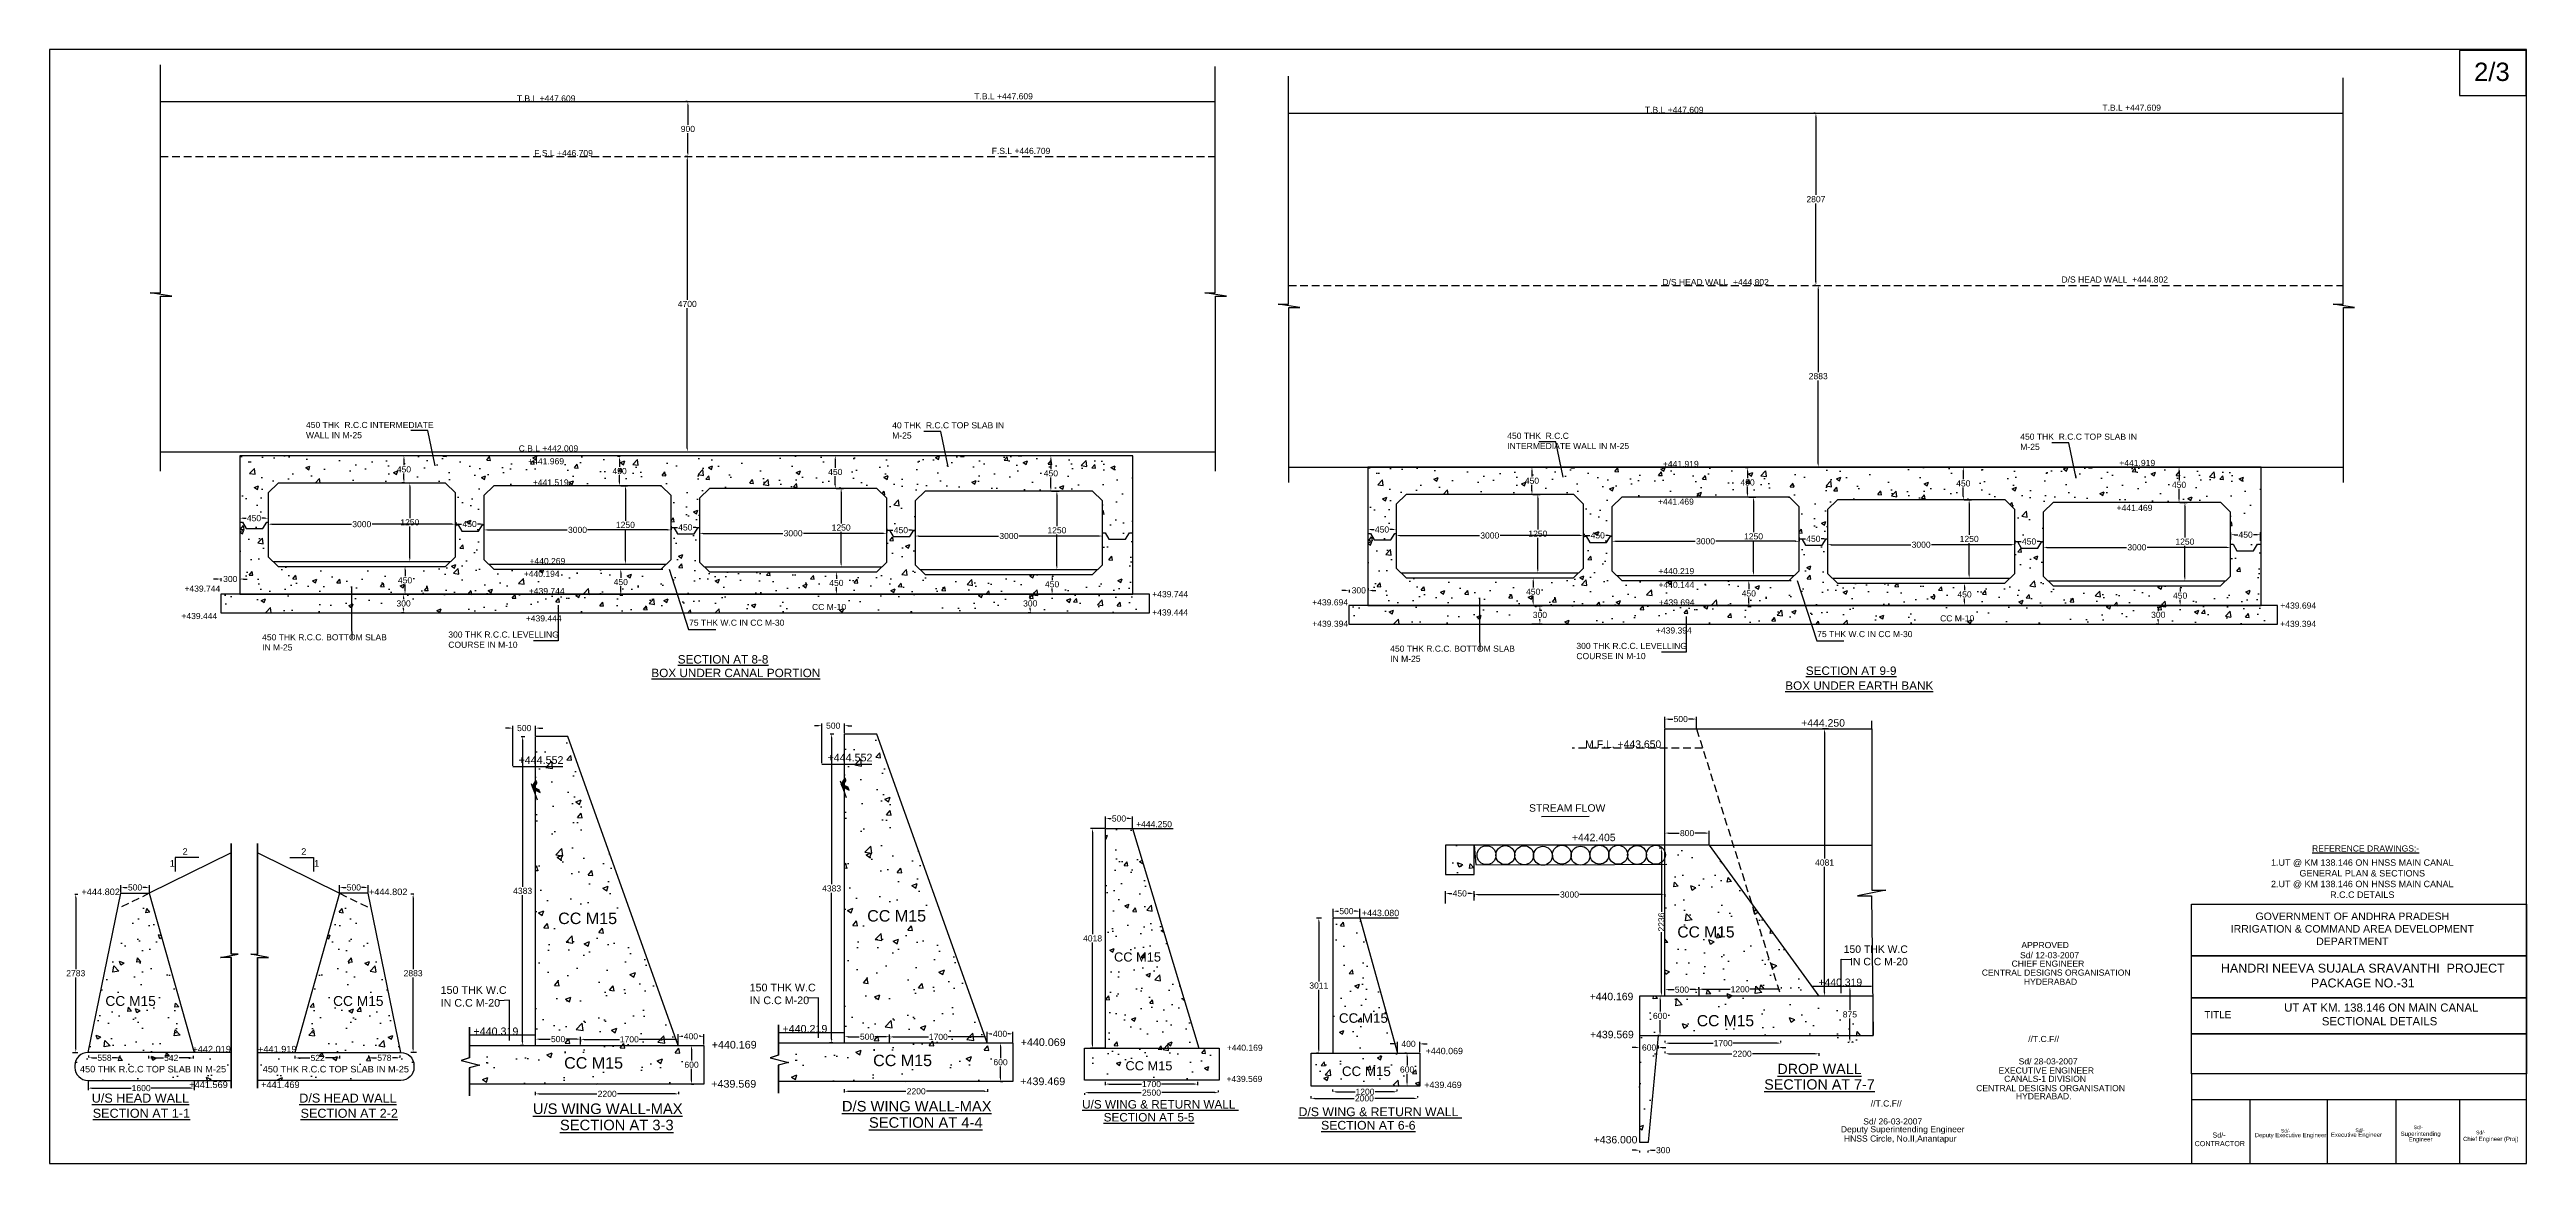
# Model space of a CAD drawing. Header units: metres. Extents: x 450 to 11487, y 479 to 10656.
# Drawn here: x 1566.5 to 1769.1, y 571.9 to 663.1 of the extents above; entities that cross this region are included whole.
import ezdxf

# ---------------------------------------------------------------- set-up
doc = ezdxf.new("R2010")
doc.units = ezdxf.units.M
doc.header["$MEASUREMENT"] = 0
doc.linetypes.add('HIDDEN', pattern=[9.525, 6.35, -3.175])
for name, color, linetype in [('DIMENSION', 255, 'Continuous'), ('DRAWING', 7, 'Continuous'), ('HATCH', 7, 'Continuous'), ('TEXT', 255, 'Continuous')]:
    doc.layers.add(name, color=color, linetype=linetype)
doc.styles.get("Standard").update_dxf_attribs({"font": 'arial.ttf'})
doc.dimstyles.get("Standard").update_dxf_attribs({"dimtxt": 0.5, "dimasz": 0.3, "dimexe": 0.18, "dimexo": 0.0625, "dimgap": 0.09, "dimtad": 0, "dimtih": 1, "dimtoh": 1, "dimdec": 4, "dimzin": 0, "dimdsep": 46, "dimtxsty": 'Standard', "dimcen": 0.09, "dimadec": 0, "dimazin": 0, "dimtfac": 1, "dimtdec": 4, "dimtofl": 0, "dimtmove": 0, "dimatfit": 3, "dimfxl": 1, "dimtolj": 1, "dimtzin": 0, "dimarcsym": 0})

msp = doc.modelspace()

# ---------------------------------------------------------------- texts
at = {"layer": 'TEXT'}
for s, height, p in [('%%UBOX UNDER CANAL PORTION', 0.6875, (1615.70276, 611.72347)), ('%%USECTION AT 8-8', 0.6875, (1617.8597, 612.83586)), ('%%USECTION AT 9-9', 0.6875, (1710.15338, 611.90506)), ('%%UBOX UNDER EARTH BANK', 0.6875, (1708.47266, 610.6857)), ('%%UREFERENCE DRAWINGS:-', 0.5, (1751.56859, 597.45305)), (' APPROVED', 0.500985, (1727.59625, 589.54709)), ('CENTRAL DESIGNS ORGANISATION', 0.5009848, (1724.55217, 587.29565)), ('CHIEF ENGINEER', 0.5009848, (1726.98977, 588.02997)), ('Sd/ 12-03-2007', 0.5009848, (1727.68447, 588.7184)), ('HYDERABAD', 0.500985, (1727.99666, 586.54407)), ('UT AT KM. 138.146 ON MAIN CANAL', 0.6688095, (1749.29049, 584.34833)), ('//T.C.F//', 0.500985, (1728.34935, 581.86272)), ('%%UDROP WALL', 0.8379, (1707.82747, 579.24108)), ('EXECUTIVE ENGINEER', 0.5009848, (1725.91617, 579.28528)), ('Sd/ 28-03-2007', 0.5009848, (1727.56879, 580.03017)), ('%%UU/S HEAD WALL', 0.7381982, (1569.91672, 576.90687)), ('%%UD/S HEAD WALL', 0.7381982, (1586.89402, 576.90687)), ('%%USECTION AT 7-7', 0.8379, (1706.75445, 577.97671)), ('CENTRAL DESIGNS ORGANISATION', 0.5009848, (1724.09383, 577.83754)), ('CANALS-1 DIVISION', 0.5009848, (1726.38435, 578.60158)), ('HYDERABAD.', 0.500985, (1727.34327, 577.1796)), ('%%USECTION AT 1-1', 0.7381982, (1569.99671, 575.66383)), ('%%USECTION AT 2-2', 0.7381982, (1587.00135, 575.66383)), ('%%UU/S WING WALL-MAX', 0.8620143, (1606.01407, 575.97224)), ('%%UD/S WING WALL-MAX', 0.8620143, (1631.29507, 576.17755)), ('%%USECTION AT 4-4', 0.8620143, (1633.50412, 574.84794)), ('%%UU/S WING & RETURN WALL ', 0.6875, (1650.94557, 576.4224)), ('%%USECTION AT 5-5', 0.6875, (1652.7074, 575.36197)), ('%%UD/S WING & RETURN WALL ', 0.7163606, (1668.65767, 575.79718)), ('Sd/ 26-03-2007', 0.5009848, (1714.85243, 575.11559)), ('//T.C.F//', 0.500985, (1715.46805, 576.58381)), ('%%USECTION AT 3-3', 0.8620143, (1608.22312, 574.64262)), ('%%USECTION AT 6-6', 0.7163606, (1670.49346, 574.69223)), ('Deputy Superintending Engineer', 0.5009848, (1713.02205, 574.47469)), ('HNSS Circle, No.II,Anantapur', 0.5009848, (1713.27248, 573.71571)), ('Deputy Executive Engineer', 0.3474335, (1746.89163, 574.07414)), ('Sd/-', 0.296279, (1749.02643, 574.4586)), (' Executive Engineer', 0.3474335, (1752.98269, 574.10503)), ('Sd/-', 0.296279, (1755.11749, 574.48949)), ('Superintending ', 0.3474335, (1758.82279, 574.18214)), ('Sd/-', 0.296279, (1759.87621, 574.73136)), ('Chief Engineer (Proj)', 0.3474335, (1763.93322, 573.76197)), ('Sd/-', 0.296279, (1764.98664, 574.31118))]:
    msp.add_text(s, height=height, dxfattribs=at).set_placement(p)
for s, insert, char_height, width, attachment_point in [('2/3', (1764.83092, 662.00862), 1.5, 2.9060914, 1), ('T.B.L +447.609', (1604.69644, 659.32616), 0.5, 10.2593451, 1), ('T.B.L +447.609', (1642.12318, 659.50453), 0.5, 10.2593451, 1), ('T.B.L +447.609', (1696.99012, 658.39536), 0.5, 10.2593451, 1), ('T.B.L +447.609', (1734.41686, 658.57374), 0.5, 10.2593451, 1), ('F.S.L +446.709', (1606.12174, 654.85862), 0.5, 10.2593451, 1), ('F.S.L +446.709', (1643.54848, 655.03699), 0.5, 10.2593451, 1), ('D/S HEAD WALL  +444.802', (1731.07188, 644.50949), 0.5, 10.2593451, 1), ('D/S HEAD WALL  +444.802', (1698.41542, 644.29935), 0.5, 10.2593451, 1), ('450 THK  R.C.C INTERMEDIATE WALL IN M-25', (1587.44456, 632.60901), 0.5, 11.0729044, 1), ('40 THK  R.C.C TOP SLAB IN M-25', (1635.40581, 632.58149), 0.5, 10.2593451, 1), ('C.B.L +442.009', (1604.84593, 630.687), 0.5, 10.2593451, 1), ('450 THK  R.C.C INTERMEDIATE WALL IN M-25', (1685.72452, 631.72077), 0.5, 10.2593451, 1), ('450 THK  R.C.C TOP SLAB IN M-25', (1727.69949, 631.65069), 0.5, 10.2593451, 1), ('  +441.969', (1605.23794, 629.64115), 0.5, 10.2593451, 1), ('  +441.919', (1698.07225, 629.41972), 0.5, 10.2593451, 1), ('  +441.919', (1735.4169, 629.50231), 0.5, 10.2593451, 1), ('  +441.519', (1605.61725, 627.9001), 0.5, 10.2593451, 1), ('  +441.469', (1697.67121, 626.33546), 0.5, 10.2593451, 1), ('  +441.469', (1735.19115, 625.82637), 0.5, 10.2593451, 1), ('  +440.194', (1604.87456, 620.43059), 0.5, 10.2593451, 1), ('  +440.269', (1605.33903, 621.47216), 0.5, 10.2593451, 1), ('  +440.219', (1697.70409, 620.65116), 0.5, 10.2593451, 1), ('  +439.744', (1577.11223, 619.21753), 0.5, 10.2593451, 1), ('  +439.744', (1605.28883, 619.01951), 0.5, 10.2593451, 1), ('  +439.744', (1656.29493, 618.7619), 0.5, 10.2593451, 1), ('  +439.694', (1669.38347, 618.09128), 0.5, 10.2593451, 1), ('  +440.144', (1697.71092, 619.52834), 0.5, 10.2593451, 1), ('  +439.694', (1697.73088, 618.08871), 0.5, 10.2593451, 1), ('  +439.444', (1576.86292, 616.97341), 0.5, 10.2593451, 1), ('  +439.444', (1605.04135, 616.78081), 0.5, 10.2593451, 1), ('75 THK W.C IN CC M-30', (1618.7884, 616.42812), 0.5, 10.6888902, 1), ('  CC M-10', (1628.45887, 617.71151), 0.5, 10.6888902, 1), ('  +439.444', (1656.28857, 617.26608), 0.5, 10.2593451, 1), ('  +439.394', (1669.38862, 616.34202), 0.5, 10.2593451, 1), ('  CC M-10', (1720.75255, 616.78072), 0.5, 10.6888902, 1), ('  +439.394', (1748.58225, 616.33528), 0.5, 10.2593451, 1), ('  +439.694', (1748.58861, 617.8311), 0.5, 10.2593451, 1), ('450 THK R.C.C. BOTTOM SLAB IN M-25', (1583.85739, 615.23611), 0.5, 10.6888902, 1), ('300 THK R.C.C. LEVELLING COURSE IN M-10', (1599.08921, 615.45835), 0.5, 10.6888902, 1), ('450 THK R.C.C. BOTTOM SLAB IN M-25', (1676.15107, 614.30532), 0.5, 10.6888902, 1), ('300 THK R.C.C. LEVELLING COURSE IN M-10', (1691.38289, 614.52755), 0.5, 10.6888902, 1), ('  +439.394', (1697.50228, 615.79282), 0.5, 10.2593451, 1), ('75 THK W.C IN CC M-30', (1711.08208, 615.49733), 0.5, 10.6888902, 1), ('+444.250', (1713.35583, 608.2806), 0.609382, 3.5418385, 3), ('M.F.L. +443.650', (1698.3263, 606.54275), 0.6093818, 6.6300904, 3), ('+444.552', (1604.83353, 605.252), 0.62692, 3.6437709, 1), ('+444.552', (1630.11453, 605.45731), 0.62692, 3.6437709, 1), ('+444.250', (1655.36359, 599.93936), 0.5, 2.9060914, 1), ('STREAM FLOW', (1693.75197, 601.3207), 0.6093818, 6.6300904, 3), ('+442.405', (1694.59368, 598.90823), 0.609382, 3.5418385, 3), ('1', (1576.29687, 596.7499), 0.53687, 3.1203949, 1), ('2', (1577.34851, 597.7228), 0.53687, 3.1203949, 1), ('2', (1587.47215, 597.7228), 0.53687, 3.1203949, 3), ('1', (1588.52379, 596.7499), 0.53687, 3.1203949, 3), ('+444.802', (1569.0751, 594.42296), 0.536871, 3.1203949, 1), ('+444.802', (1595.74555, 594.42296), 0.536871, 3.1203949, 3), ('+443.080', (1673.83026, 592.68634), 0.52099, 3.0280863, 1), ('150 THK W.C IN C.C M-20', (1718.50321, 589.76794), 0.6093818, 5.9362098, 3), ('HANDRI NEEVA SUJALA SRAVANTHI  PROJECT\\PPACKAGE NO.-31', (1755.72574, 588.27501), 0.7296103, 31.269015, 2), ('150 THK W.C IN C.C M-20', (1598.46293, 586.42948), 0.6269195, 6.107051, 1), ('150 THK W.C IN C.C M-20', (1623.74393, 586.63479), 0.6269195, 6.107051, 1), ('+440.169', (1696.0437, 585.89376), 0.609382, 3.5418385, 3), ('+440.319', (1714.76232, 587.05688), 0.609382, 3.5418385, 3), (' {\\C7;SECTIONAL DETAILS}', (1752.11056, 583.89751), 0.6688095, 12.0248066, 1), ('+440.319', (1601.14515, 583.05201), 0.62692, 3.6437709, 1), ('+440.169', (1620.63967, 581.95691), 0.62692, 3.6437709, 1), ('+440.219', (1626.42615, 583.25733), 0.62692, 3.6437709, 1), ('+440.069', (1645.92067, 582.16222), 0.62692, 3.6437709, 1), ('+440.169', (1662.78358, 581.64698), 0.5, 2.9060914, 1), ('+439.569', (1696.07706, 582.78277), 0.609382, 3.5418385, 3), ('+442.019', (1578.14956, 581.5489), 0.536871, 3.1203949, 1), ('+441.919', (1586.6711, 581.5489), 0.536871, 3.1203949, 3), ('+440.069', (1679.0489, 581.38948), 0.52099, 3.0280863, 1), ('+441.569', (1577.89862, 578.63779), 0.536871, 3.1203949, 1), ('+441.469', (1586.92203, 578.63779), 0.536871, 3.1203949, 3), ('+439.569', (1620.60535, 578.75639), 0.62692, 3.6437709, 1), ('+439.469', (1645.88635, 578.9617), 0.62692, 3.6437709, 1), ('+439.569', (1662.75621, 579.0944), 0.5, 2.9060914, 1), ('+439.469', (1678.94282, 578.61816), 0.52099, 3.0280863, 1), ('+436.000', (1696.37712, 574.17539), 0.609382, 3.5418385, 3), ('Engineer', (1759.47935, 574.07774), 0.347433, 2.0066773, 1)]:
    msp.add_mtext(s, dxfattribs=dict(at, insert=insert, char_height=char_height, width=width, attachment_point=attachment_point))
at = {"layer": 'TEXT', "color": 7}
for s, insert, char_height, width, attachment_point in [('1.UT @ KM 138.146 ON HNSS MAIN CANAL\\PGENERAL PLAN & SECTIONS\\P2.UT @ KM 138.146 ON HNSS MAIN CANAL\\PR.C.C DETAILS', (1755.68025, 595.2312), 0.5251208, 20.183408, 5), ('GOVERNMENT OF ANDHRA PRADESH\\PIRRIGATION & COMMAND AREA DEVELOPMENT DEPARTMENT', (1754.86669, 591.12712), 0.6147332, 23.6277254, 5), ('TITLE', (1742.7606, 584.39098), 0.579056, 4.706142, 1), ('         Sd/-\\PCONTRACTOR', (1741.96446, 573.89659), 0.4180186, 6.2234397, 4)]:
    msp.add_mtext(s, dxfattribs=dict(at, insert=insert, char_height=char_height, width=width, attachment_point=attachment_point))
at = {"layer": 'TEXT'}
for s, insert, char_height, attachment_point in [('CC M15', (1608.07974, 592.45372), 0.940379, 1), ('CC M15', (1633.36074, 592.65903), 0.940379, 1), ('CC M15', (1704.32506, 591.33114), 0.914073, 3), ('CC M15', (1653.55609, 589.19839), 0.75, 1), ('CC M15', (1571.0319, 585.62321), 0.805307, 1), ('CC M15', (1593.78876, 585.62321), 0.805307, 3), ('CC M15', (1671.95794, 584.21598), 0.781484, 1), ('CC M15', (1705.92102, 584.0659), 0.914073, 3), ('450 THK R.C.C TOP SLAB IN M-25', (1568.95348, 579.91138), 0.5368714, 1), ('450 THK R.C.C TOP SLAB IN M-25', (1595.86717, 579.91138), 0.5368714, 3), ('CC M15', (1608.56629, 580.62352), 0.940379, 1), ('CC M15', (1633.84729, 580.82883), 0.940379, 1), ('CC M15', (1654.49051, 580.29232), 0.75, 1), ('CC M15', (1672.19867, 579.85932), 0.781484, 1)]:
    msp.add_mtext(s, dxfattribs=dict(at, insert=insert, char_height=char_height, attachment_point=attachment_point))

# ---------------------------------------------------------------- blocks, each defined once
blk = doc.blocks.new('*D46')
at = {"layer": 'Defpoints', "color": 0, "ltscale": 0.1, "transparency": 16777216}
for p in [(1572.29, 594.51), (1572.29, 594.04), (1574.63, 594.04)]:
    blk.add_point(p, dxfattribs=at)
at = {"layer": 'DIMENSION', "color": 0, "lineweight": -2, "ltscale": 0.1, "transparency": 16777216}
for p, q in [((1572.29, 594.1), (1572.29, 594.69)), ((1572.59, 594.51), (1572.82, 594.51)), ((1574.33, 594.51), (1574.1, 594.51)), ((1574.63, 594.1), (1574.63, 594.69))]:
    blk.add_line(p, q, dxfattribs=at)
at = {"layer": 'DIMENSION', "color": 0, "ltscale": 0.1, "transparency": 16777216}
for points in [[(1572.59, 594.56), (1572.59, 594.46), (1572.29, 594.51)], [(1574.33, 594.56), (1574.33, 594.46), (1574.63, 594.51)]]:
    blk.add_solid(points, dxfattribs=at)
at = {"layer": 'DIMENSION', "color": 0, "ltscale": 0.1, "transparency": 16777216, "insert": (1573.46, 594.51), "char_height": 0.5, "attachment_point": 5}
blk.add_mtext('\\A1;500', dxfattribs=at)
blk = doc.blocks.new('*D47')
at = {"layer": 'Defpoints', "color": 0, "ltscale": 0.1, "transparency": 16777216}
for p in [(1574.6, 580.56), (1574.6, 580.45), (1578.25, 580.45)]:
    blk.add_point(p, dxfattribs=at)
at = {"layer": 'DIMENSION', "color": 0, "lineweight": -2, "ltscale": 0.1, "transparency": 16777216}
for p, q in [((1574.6, 580.51), (1574.6, 580.74)), ((1574.9, 580.56), (1575.78, 580.56)), ((1577.95, 580.56), (1577.06, 580.56)), ((1578.25, 580.51), (1578.25, 580.74))]:
    blk.add_line(p, q, dxfattribs=at)
at = {"layer": 'DIMENSION', "color": 0, "ltscale": 0.1, "transparency": 16777216}
for points in [[(1574.9, 580.61), (1574.9, 580.51), (1574.6, 580.56)], [(1577.95, 580.61), (1577.95, 580.51), (1578.25, 580.56)]]:
    blk.add_solid(points, dxfattribs=at)
at = {"layer": 'DIMENSION', "color": 0, "ltscale": 0.1, "transparency": 16777216, "insert": (1576.42, 580.56), "char_height": 0.5, "attachment_point": 5}
blk.add_mtext('\\A1;542', dxfattribs=at)
blk = doc.blocks.new('*D48')
at = {"layer": 'Defpoints', "color": 0, "ltscale": 0.1, "transparency": 16777216}
for p in [(1569.68, 580.57), (1569.68, 580.54), (1572.24, 580.54)]:
    blk.add_point(p, dxfattribs=at)
at = {"layer": 'DIMENSION', "color": 0, "lineweight": -2, "ltscale": 0.1, "transparency": 16777216}
for p, q in [((1569.68, 580.6), (1569.68, 580.75)), ((1569.98, 580.57), (1570.32, 580.57)), ((1571.94, 580.57), (1571.6, 580.57)), ((1572.24, 580.6), (1572.24, 580.75))]:
    blk.add_line(p, q, dxfattribs=at)
at = {"layer": 'DIMENSION', "color": 0, "ltscale": 0.1, "transparency": 16777216}
for points in [[(1569.98, 580.62), (1569.98, 580.52), (1569.68, 580.57)], [(1571.94, 580.62), (1571.94, 580.52), (1572.24, 580.57)]]:
    blk.add_solid(points, dxfattribs=at)
at = {"layer": 'DIMENSION', "color": 0, "ltscale": 0.1, "transparency": 16777216, "insert": (1570.96, 580.57), "char_height": 0.5, "attachment_point": 5}
blk.add_mtext('\\A1;558', dxfattribs=at)
blk = doc.blocks.new('*D49')
at = {"layer": 'Defpoints', "color": 0, "ltscale": 0.1, "transparency": 16777216}
for p in [(1568.48, 593.96), (1568.61, 593.96), (1568.28, 581.01)]:
    blk.add_point(p, dxfattribs=at)
at = {"layer": 'DIMENSION', "color": 0, "lineweight": -2, "ltscale": 0.1, "transparency": 16777216}
for p, q in [((1568.54, 593.96), (1568.79, 593.96)), ((1568.61, 593.66), (1568.61, 587.83)), ((1568.61, 581.31), (1568.61, 587.14)), ((1568.34, 581.01), (1568.79, 581.01))]:
    blk.add_line(p, q, dxfattribs=at)
at = {"layer": 'DIMENSION', "color": 0, "ltscale": 0.1, "transparency": 16777216}
for points in [[(1568.56, 593.66), (1568.66, 593.66), (1568.61, 593.96)], [(1568.56, 581.31), (1568.66, 581.31), (1568.61, 581.01)]]:
    blk.add_solid(points, dxfattribs=at)
at = {"layer": 'DIMENSION', "color": 0, "ltscale": 0.1, "transparency": 16777216, "insert": (1568.61, 587.49), "char_height": 0.5, "attachment_point": 5}
blk.add_mtext('\\A1;2783', dxfattribs=at)
blk = doc.blocks.new('*D69')
at = {"layer": 'Defpoints', "color": 0, "ltscale": 0.1, "transparency": 16777216}
for p in [(1590.19, 594.04), (1592.53, 594.51), (1592.53, 594.04)]:
    blk.add_point(p, dxfattribs=at)
at = {"layer": 'DIMENSION', "color": 0, "lineweight": -2, "ltscale": 0.1, "transparency": 16777216}
for p, q in [((1590.19, 594.1), (1590.19, 594.69)), ((1590.49, 594.51), (1590.72, 594.51)), ((1592.23, 594.51), (1592, 594.51)), ((1592.53, 594.1), (1592.53, 594.69))]:
    blk.add_line(p, q, dxfattribs=at)
at = {"layer": 'DIMENSION', "color": 0, "ltscale": 0.1, "transparency": 16777216}
for points in [[(1590.49, 594.56), (1590.49, 594.46), (1590.19, 594.51)], [(1592.23, 594.56), (1592.23, 594.46), (1592.53, 594.51)]]:
    blk.add_solid(points, dxfattribs=at)
at = {"layer": 'DIMENSION', "color": 0, "ltscale": 0.1, "transparency": 16777216, "insert": (1591.36, 594.51), "char_height": 0.5, "attachment_point": 5}
blk.add_mtext('\\A1;500', dxfattribs=at)
blk = doc.blocks.new('*D66')
at = {"layer": 'Defpoints', "color": 0, "ltscale": 0.1, "transparency": 16777216}
for p in [(1586.57, 580.45), (1590.22, 580.56), (1590.22, 580.45)]:
    blk.add_point(p, dxfattribs=at)
at = {"layer": 'DIMENSION', "color": 0, "lineweight": -2, "ltscale": 0.1, "transparency": 16777216}
for p, q in [((1586.57, 580.51), (1586.57, 580.74)), ((1586.87, 580.56), (1587.76, 580.56)), ((1589.92, 580.56), (1589.04, 580.56)), ((1590.22, 580.51), (1590.22, 580.74))]:
    blk.add_line(p, q, dxfattribs=at)
at = {"layer": 'DIMENSION', "color": 0, "ltscale": 0.1, "transparency": 16777216}
for points in [[(1586.87, 580.61), (1586.87, 580.51), (1586.57, 580.56)], [(1589.92, 580.61), (1589.92, 580.51), (1590.22, 580.56)]]:
    blk.add_solid(points, dxfattribs=at)
at = {"layer": 'DIMENSION', "color": 0, "ltscale": 0.1, "transparency": 16777216, "insert": (1588.4, 580.56), "char_height": 0.5, "attachment_point": 5}
blk.add_mtext('\\A1;522', dxfattribs=at)
blk = doc.blocks.new('*D67')
at = {"layer": 'Defpoints', "color": 0, "ltscale": 0.1, "transparency": 16777216}
for p in [(1592.58, 580.54), (1595.14, 580.57), (1595.14, 580.54)]:
    blk.add_point(p, dxfattribs=at)
at = {"layer": 'DIMENSION', "color": 0, "lineweight": -2, "ltscale": 0.1, "transparency": 16777216}
for p, q in [((1592.58, 580.6), (1592.58, 580.75)), ((1592.88, 580.57), (1593.22, 580.57)), ((1594.84, 580.57), (1594.51, 580.57)), ((1595.14, 580.6), (1595.14, 580.75))]:
    blk.add_line(p, q, dxfattribs=at)
at = {"layer": 'DIMENSION', "color": 0, "ltscale": 0.1, "transparency": 16777216}
for points in [[(1592.88, 580.62), (1592.88, 580.52), (1592.58, 580.57)], [(1594.84, 580.62), (1594.84, 580.52), (1595.14, 580.57)]]:
    blk.add_solid(points, dxfattribs=at)
at = {"layer": 'DIMENSION', "color": 0, "ltscale": 0.1, "transparency": 16777216, "insert": (1593.86, 580.57), "char_height": 0.5, "attachment_point": 5}
blk.add_mtext('\\A1;578', dxfattribs=at)
blk = doc.blocks.new('*D68')
at = {"layer": 'Defpoints', "color": 0, "ltscale": 0.1, "transparency": 16777216}
for p in [(1596.21, 593.96), (1596.34, 593.96), (1596.54, 581.01)]:
    blk.add_point(p, dxfattribs=at)
at = {"layer": 'DIMENSION', "color": 0, "lineweight": -2, "ltscale": 0.1, "transparency": 16777216}
for p, q in [((1596.28, 593.96), (1596.03, 593.96)), ((1596.21, 593.66), (1596.21, 587.83)), ((1596.21, 581.31), (1596.21, 587.14)), ((1596.48, 581.01), (1596.03, 581.01))]:
    blk.add_line(p, q, dxfattribs=at)
at = {"layer": 'DIMENSION', "color": 0, "ltscale": 0.1, "transparency": 16777216}
for points in [[(1596.16, 593.66), (1596.26, 593.66), (1596.21, 593.96)], [(1596.16, 581.31), (1596.26, 581.31), (1596.21, 581.01)]]:
    blk.add_solid(points, dxfattribs=at)
at = {"layer": 'DIMENSION', "color": 0, "ltscale": 0.1, "transparency": 16777216, "insert": (1596.21, 587.49), "char_height": 0.5, "attachment_point": 5}
blk.add_mtext('\\A1;2883', dxfattribs=at)
blk = doc.blocks.new('*D71')
at = {"layer": 'Defpoints', "color": 0, "ltscale": 0.1, "transparency": 16777216}
for p in [(1604.36, 607.55), (1606.23, 606.86), (1604.36, 604.41)]:
    blk.add_point(p, dxfattribs=at)
at = {"layer": 'DIMENSION', "color": 0, "lineweight": -2, "ltscale": 0.1, "transparency": 16777216}
for p, q in [((1604.06, 607.55), (1603.76, 607.55)), ((1604.36, 604.47), (1604.36, 607.73)), ((1606.23, 606.92), (1606.23, 607.73)), ((1606.53, 607.55), (1606.83, 607.55))]:
    blk.add_line(p, q, dxfattribs=at)
at = {"layer": 'DIMENSION', "color": 0, "ltscale": 0.1, "transparency": 16777216}
for points in [[(1604.06, 607.6), (1604.06, 607.5), (1604.36, 607.55)], [(1606.53, 607.6), (1606.53, 607.5), (1606.23, 607.55)]]:
    blk.add_solid(points, dxfattribs=at)
at = {"layer": 'DIMENSION', "color": 0, "ltscale": 0.1, "transparency": 16777216, "insert": (1605.3, 607.55), "char_height": 0.5, "attachment_point": 5}
blk.add_mtext('\\A1;500', dxfattribs=at)
blk = doc.blocks.new('*D72')
at = {"layer": 'Defpoints', "color": 0, "ltscale": 0.1, "transparency": 16777216}
for p in [(1604.98, 606.86), (1605.17, 581.59), (1605.32, 581.59)]:
    blk.add_point(p, dxfattribs=at)
at = {"layer": 'DIMENSION', "color": 0, "lineweight": -2, "ltscale": 0.1, "transparency": 16777216}
for p, q in [((1605.05, 606.86), (1605.35, 606.86)), ((1605.17, 606.56), (1605.17, 594.57)), ((1605.17, 581.89), (1605.17, 593.88)), ((1605.26, 581.59), (1604.99, 581.59))]:
    blk.add_line(p, q, dxfattribs=at)
at = {"layer": 'DIMENSION', "color": 0, "ltscale": 0.1, "transparency": 16777216}
for points in [[(1605.12, 606.56), (1605.22, 606.56), (1605.17, 606.86)], [(1605.12, 581.89), (1605.22, 581.89), (1605.17, 581.59)]]:
    blk.add_solid(points, dxfattribs=at)
at = {"layer": 'DIMENSION', "color": 0, "ltscale": 0.1, "transparency": 16777216, "insert": (1605.17, 594.23), "char_height": 0.5, "attachment_point": 5}
blk.add_mtext('\\A1;4383', dxfattribs=at)
blk = doc.blocks.new('*D73')
at = {"layer": 'Defpoints', "color": 0, "ltscale": 0.1, "transparency": 16777216}
for p in [(1619.99, 582.33), (1617.9, 581.59), (1619.99, 581.59)]:
    blk.add_point(p, dxfattribs=at)
at = {"layer": 'DIMENSION', "color": 0, "lineweight": -2, "ltscale": 0.1, "transparency": 16777216}
for p, q in [((1617.9, 581.65), (1617.9, 582.51)), ((1618.2, 582.33), (1618.29, 582.33)), ((1619.69, 582.33), (1619.6, 582.33)), ((1619.99, 581.65), (1619.99, 582.51))]:
    blk.add_line(p, q, dxfattribs=at)
at = {"layer": 'DIMENSION', "color": 0, "ltscale": 0.1, "transparency": 16777216}
for points in [[(1618.2, 582.38), (1618.2, 582.28), (1617.9, 582.33)], [(1619.69, 582.38), (1619.69, 582.28), (1619.99, 582.33)]]:
    blk.add_solid(points, dxfattribs=at)
at = {"layer": 'DIMENSION', "color": 0, "ltscale": 0.1, "transparency": 16777216, "insert": (1618.94, 582.33), "char_height": 0.5, "attachment_point": 5}
blk.add_mtext('\\A1;400', dxfattribs=at)
blk = doc.blocks.new('*D74')
at = {"layer": 'Defpoints', "color": 0, "ltscale": 0.1, "transparency": 16777216}
for p in [(1618.93, 581.59), (1618.93, 578.42), (1618.99, 578.42)]:
    blk.add_point(p, dxfattribs=at)
at = {"layer": 'DIMENSION', "color": 0, "lineweight": -2, "ltscale": 0.1, "transparency": 16777216}
for p, q in [((1618.99, 581.59), (1619.17, 581.59)), ((1618.99, 581.29), (1618.99, 580.35)), ((1618.99, 578.72), (1618.99, 579.66)), ((1618.99, 578.42), (1619.17, 578.42))]:
    blk.add_line(p, q, dxfattribs=at)
at = {"layer": 'DIMENSION', "color": 0, "ltscale": 0.1, "transparency": 16777216}
for points in [[(1618.94, 581.29), (1619.04, 581.29), (1618.99, 581.59)], [(1618.94, 578.72), (1619.04, 578.72), (1618.99, 578.42)]]:
    blk.add_solid(points, dxfattribs=at)
at = {"layer": 'DIMENSION', "color": 0, "ltscale": 0.1, "transparency": 16777216, "insert": (1618.99, 580), "char_height": 0.5, "attachment_point": 5}
blk.add_mtext('\\A1;600', dxfattribs=at)
blk = doc.blocks.new('*D70')
at = {"layer": 'Defpoints', "color": 0, "ltscale": 0.1, "transparency": 16777216}
for p in [(1617.94, 577.62), (1606.23, 577.46), (1617.94, 577.54)]:
    blk.add_point(p, dxfattribs=at)
at = {"layer": 'DIMENSION', "color": 0, "lineweight": -2, "ltscale": 0.1, "transparency": 16777216}
for p, q in [((1606.23, 577.52), (1606.23, 577.8)), ((1606.53, 577.62), (1611.25, 577.62)), ((1617.64, 577.62), (1612.93, 577.62)), ((1617.94, 577.6), (1617.94, 577.8))]:
    blk.add_line(p, q, dxfattribs=at)
at = {"layer": 'DIMENSION', "color": 0, "ltscale": 0.1, "transparency": 16777216}
for points in [[(1606.53, 577.67), (1606.53, 577.57), (1606.23, 577.62)], [(1617.64, 577.67), (1617.64, 577.57), (1617.94, 577.62)]]:
    blk.add_solid(points, dxfattribs=at)
at = {"layer": 'DIMENSION', "color": 0, "ltscale": 0.1, "transparency": 16777216, "insert": (1612.09, 577.62), "char_height": 0.5, "attachment_point": 5}
blk.add_mtext('\\A1;2200', dxfattribs=at)
blk = doc.blocks.new('*D75')
at = {"layer": 'Defpoints', "color": 0, "ltscale": 0.1, "transparency": 16777216}
for p in [(1609.9, 582.1), (1606.23, 581.59), (1609.9, 581.59)]:
    blk.add_point(p, dxfattribs=at)
at = {"layer": 'DIMENSION', "color": 0, "lineweight": -2, "ltscale": 0.1, "transparency": 16777216}
for p, q in [((1606.23, 581.65), (1606.23, 582.28)), ((1606.53, 582.1), (1607.43, 582.1)), ((1609.6, 582.1), (1608.71, 582.1)), ((1609.9, 581.65), (1609.9, 582.28))]:
    blk.add_line(p, q, dxfattribs=at)
at = {"layer": 'DIMENSION', "color": 0, "ltscale": 0.1, "transparency": 16777216}
for points in [[(1606.53, 582.15), (1606.53, 582.05), (1606.23, 582.1)], [(1609.6, 582.15), (1609.6, 582.05), (1609.9, 582.1)]]:
    blk.add_solid(points, dxfattribs=at)
at = {"layer": 'DIMENSION', "color": 0, "ltscale": 0.1, "transparency": 16777216, "insert": (1608.07, 582.1), "char_height": 0.5, "attachment_point": 5}
blk.add_mtext('\\A1;500', dxfattribs=at)
blk = doc.blocks.new('*D76')
at = {"layer": 'Defpoints', "color": 0, "ltscale": 0.1, "transparency": 16777216}
for p in [(1609.9, 582.1), (1617.9, 582.08), (1617.9, 582.08)]:
    blk.add_point(p, dxfattribs=at)
at = {"layer": 'DIMENSION', "color": 0, "lineweight": -2, "ltscale": 0.1, "transparency": 16777216}
for p, q in [((1609.9, 582.03), (1609.9, 581.9)), ((1610.2, 582.08), (1613.09, 582.08)), ((1617.6, 582.08), (1614.71, 582.08)), ((1617.9, 582.14), (1617.9, 582.26))]:
    blk.add_line(p, q, dxfattribs=at)
at = {"layer": 'DIMENSION', "color": 0, "ltscale": 0.1, "transparency": 16777216}
for points in [[(1610.2, 582.13), (1610.2, 582.03), (1609.9, 582.08)], [(1617.6, 582.13), (1617.6, 582.03), (1617.9, 582.08)]]:
    blk.add_solid(points, dxfattribs=at)
at = {"layer": 'DIMENSION', "color": 0, "ltscale": 0.1, "transparency": 16777216, "insert": (1613.9, 582.08), "char_height": 0.5, "attachment_point": 5}
blk.add_mtext('\\A1;1700', dxfattribs=at)
blk = doc.blocks.new('*D79')
at = {"layer": 'Defpoints', "color": 0, "ltscale": 0.1, "transparency": 16777216}
for p in [(1629.64, 607.75), (1631.51, 607.07), (1629.64, 604.61)]:
    blk.add_point(p, dxfattribs=at)
at = {"layer": 'DIMENSION', "color": 0, "lineweight": -2, "ltscale": 0.1, "transparency": 16777216}
for p, q in [((1629.34, 607.75), (1629.04, 607.75)), ((1629.64, 604.67), (1629.64, 607.93)), ((1631.51, 607.13), (1631.51, 607.93)), ((1631.81, 607.75), (1632.11, 607.75))]:
    blk.add_line(p, q, dxfattribs=at)
at = {"layer": 'DIMENSION', "color": 0, "ltscale": 0.1, "transparency": 16777216}
for points in [[(1629.34, 607.8), (1629.34, 607.7), (1629.64, 607.75)], [(1631.81, 607.8), (1631.81, 607.7), (1631.51, 607.75)]]:
    blk.add_solid(points, dxfattribs=at)
at = {"layer": 'DIMENSION', "color": 0, "ltscale": 0.1, "transparency": 16777216, "insert": (1630.58, 607.75), "char_height": 0.5, "attachment_point": 5}
blk.add_mtext('\\A1;500', dxfattribs=at)
blk = doc.blocks.new('*D80')
at = {"layer": 'Defpoints', "color": 0, "ltscale": 0.1, "transparency": 16777216}
for p in [(1630.26, 607.07), (1630.45, 581.8), (1630.6, 581.8)]:
    blk.add_point(p, dxfattribs=at)
at = {"layer": 'DIMENSION', "color": 0, "lineweight": -2, "ltscale": 0.1, "transparency": 16777216}
for p, q in [((1630.33, 607.07), (1630.63, 607.07)), ((1630.45, 606.77), (1630.45, 594.78)), ((1630.45, 582.1), (1630.45, 594.08)), ((1630.54, 581.8), (1630.27, 581.8))]:
    blk.add_line(p, q, dxfattribs=at)
at = {"layer": 'DIMENSION', "color": 0, "ltscale": 0.1, "transparency": 16777216}
for points in [[(1630.4, 606.77), (1630.5, 606.77), (1630.45, 607.07)], [(1630.4, 582.1), (1630.5, 582.1), (1630.45, 581.8)]]:
    blk.add_solid(points, dxfattribs=at)
at = {"layer": 'DIMENSION', "color": 0, "ltscale": 0.1, "transparency": 16777216, "insert": (1630.45, 594.43), "char_height": 0.5, "attachment_point": 5}
blk.add_mtext('\\A1;4383', dxfattribs=at)
blk = doc.blocks.new('*D81')
at = {"layer": 'Defpoints', "color": 0, "ltscale": 0.1, "transparency": 16777216}
for p in [(1643.18, 581.8), (1645.27, 582.53), (1645.27, 581.8)]:
    blk.add_point(p, dxfattribs=at)
at = {"layer": 'DIMENSION', "color": 0, "lineweight": -2, "ltscale": 0.1, "transparency": 16777216}
for p, q in [((1643.18, 581.86), (1643.18, 582.71)), ((1643.48, 582.53), (1643.57, 582.53)), ((1644.97, 582.53), (1644.88, 582.53)), ((1645.27, 581.86), (1645.27, 582.71))]:
    blk.add_line(p, q, dxfattribs=at)
at = {"layer": 'DIMENSION', "color": 0, "ltscale": 0.1, "transparency": 16777216}
for points in [[(1643.48, 582.58), (1643.48, 582.48), (1643.18, 582.53)], [(1644.97, 582.58), (1644.97, 582.48), (1645.27, 582.53)]]:
    blk.add_solid(points, dxfattribs=at)
at = {"layer": 'DIMENSION', "color": 0, "ltscale": 0.1, "transparency": 16777216, "insert": (1644.23, 582.53), "char_height": 0.5, "attachment_point": 5}
blk.add_mtext('\\A1;400', dxfattribs=at)
blk = doc.blocks.new('*D82')
at = {"layer": 'Defpoints', "color": 0, "ltscale": 0.1, "transparency": 16777216}
for p in [(1644.21, 581.8), (1644.21, 578.62), (1644.27, 578.62)]:
    blk.add_point(p, dxfattribs=at)
at = {"layer": 'DIMENSION', "color": 0, "lineweight": -2, "ltscale": 0.1, "transparency": 16777216}
for p, q in [((1644.27, 581.8), (1644.45, 581.8)), ((1644.27, 581.5), (1644.27, 580.55)), ((1644.27, 578.92), (1644.27, 579.86)), ((1644.27, 578.62), (1644.45, 578.62))]:
    blk.add_line(p, q, dxfattribs=at)
at = {"layer": 'DIMENSION', "color": 0, "ltscale": 0.1, "transparency": 16777216}
for points in [[(1644.22, 581.5), (1644.32, 581.5), (1644.27, 581.8)], [(1644.22, 578.92), (1644.32, 578.92), (1644.27, 578.62)]]:
    blk.add_solid(points, dxfattribs=at)
at = {"layer": 'DIMENSION', "color": 0, "ltscale": 0.1, "transparency": 16777216, "insert": (1644.27, 580.21), "char_height": 0.5, "attachment_point": 5}
blk.add_mtext('\\A1;600', dxfattribs=at)
blk = doc.blocks.new('*D77')
at = {"layer": 'Defpoints', "color": 0, "ltscale": 0.1, "transparency": 16777216}
for p in [(1631.51, 577.67), (1643.22, 577.83), (1643.22, 577.74)]:
    blk.add_point(p, dxfattribs=at)
at = {"layer": 'DIMENSION', "color": 0, "lineweight": -2, "ltscale": 0.1, "transparency": 16777216}
for p, q in [((1631.51, 577.73), (1631.51, 578.01)), ((1631.81, 577.83), (1636.53, 577.83)), ((1642.92, 577.83), (1638.21, 577.83)), ((1643.22, 577.8), (1643.22, 578.01))]:
    blk.add_line(p, q, dxfattribs=at)
at = {"layer": 'DIMENSION', "color": 0, "ltscale": 0.1, "transparency": 16777216}
for points in [[(1631.81, 577.88), (1631.81, 577.78), (1631.51, 577.83)], [(1642.92, 577.88), (1642.92, 577.78), (1643.22, 577.83)]]:
    blk.add_solid(points, dxfattribs=at)
at = {"layer": 'DIMENSION', "color": 0, "ltscale": 0.1, "transparency": 16777216, "insert": (1637.37, 577.83), "char_height": 0.5, "attachment_point": 5}
blk.add_mtext('\\A1;2200', dxfattribs=at)
blk = doc.blocks.new('*D83')
at = {"layer": 'Defpoints', "color": 0, "ltscale": 0.1, "transparency": 16777216}
for p in [(1631.51, 581.8), (1635.18, 582.3), (1635.18, 581.8)]:
    blk.add_point(p, dxfattribs=at)
at = {"layer": 'DIMENSION', "color": 0, "lineweight": -2, "ltscale": 0.1, "transparency": 16777216}
for p, q in [((1631.51, 581.86), (1631.51, 582.48)), ((1631.81, 582.3), (1632.71, 582.3)), ((1634.88, 582.3), (1633.99, 582.3)), ((1635.18, 581.86), (1635.18, 582.48))]:
    blk.add_line(p, q, dxfattribs=at)
at = {"layer": 'DIMENSION', "color": 0, "ltscale": 0.1, "transparency": 16777216}
for points in [[(1631.81, 582.35), (1631.81, 582.25), (1631.51, 582.3)], [(1634.88, 582.35), (1634.88, 582.25), (1635.18, 582.3)]]:
    blk.add_solid(points, dxfattribs=at)
at = {"layer": 'DIMENSION', "color": 0, "ltscale": 0.1, "transparency": 16777216, "insert": (1633.35, 582.3), "char_height": 0.5, "attachment_point": 5}
blk.add_mtext('\\A1;500', dxfattribs=at)
blk = doc.blocks.new('*D78')
at = {"layer": 'Defpoints', "color": 0, "ltscale": 0.1, "transparency": 16777216}
for p in [(1635.18, 582.3), (1643.18, 582.28), (1643.18, 582.28)]:
    blk.add_point(p, dxfattribs=at)
at = {"layer": 'DIMENSION', "color": 0, "lineweight": -2, "ltscale": 0.1, "transparency": 16777216}
for p, q in [((1635.18, 582.24), (1635.18, 582.1)), ((1635.48, 582.28), (1638.37, 582.28)), ((1642.88, 582.28), (1639.99, 582.28)), ((1643.18, 582.35), (1643.18, 582.46))]:
    blk.add_line(p, q, dxfattribs=at)
at = {"layer": 'DIMENSION', "color": 0, "ltscale": 0.1, "transparency": 16777216}
for points in [[(1635.48, 582.33), (1635.48, 582.23), (1635.18, 582.28)], [(1642.88, 582.33), (1642.88, 582.23), (1643.18, 582.28)]]:
    blk.add_solid(points, dxfattribs=at)
at = {"layer": 'DIMENSION', "color": 0, "ltscale": 0.1, "transparency": 16777216, "insert": (1639.18, 582.28), "char_height": 0.5, "attachment_point": 5}
blk.add_mtext('\\A1;1700', dxfattribs=at)
blk = doc.blocks.new('*D84')
at = {"layer": 'Defpoints', "color": 0, "ltscale": 0.1, "transparency": 16777216}
for p in [(1652.85, 578.27), (1660.4, 578.42), (1660.4, 578.27)]:
    blk.add_point(p, dxfattribs=at)
at = {"layer": 'DIMENSION', "color": 0, "lineweight": -2, "ltscale": 0.1, "transparency": 16777216}
for p, q in [((1652.85, 578.33), (1652.85, 578.6)), ((1653.15, 578.42), (1655.81, 578.42)), ((1660.1, 578.42), (1657.44, 578.42)), ((1660.4, 578.33), (1660.4, 578.6))]:
    blk.add_line(p, q, dxfattribs=at)
at = {"layer": 'DIMENSION', "color": 0, "ltscale": 0.1, "transparency": 16777216}
for points in [[(1653.15, 578.47), (1653.15, 578.37), (1652.85, 578.42)], [(1660.1, 578.47), (1660.1, 578.37), (1660.4, 578.42)]]:
    blk.add_solid(points, dxfattribs=at)
at = {"layer": 'DIMENSION', "color": 0, "ltscale": 0.1, "transparency": 16777216, "insert": (1656.62, 578.42), "char_height": 0.5, "attachment_point": 5}
blk.add_mtext('\\A1;1700', dxfattribs=at)
blk = doc.blocks.new('*D85')
at = {"layer": 'Defpoints', "color": 0, "ltscale": 0.1, "transparency": 16777216}
for p in [(1651.15, 577.73), (1662.1, 577.72), (1662.1, 577.71)]:
    blk.add_point(p, dxfattribs=at)
at = {"layer": 'DIMENSION', "color": 0, "lineweight": -2, "ltscale": 0.1, "transparency": 16777216}
for p, q in [((1651.15, 577.67), (1651.15, 577.54)), ((1651.45, 577.72), (1655.78, 577.72)), ((1661.8, 577.72), (1657.46, 577.72)), ((1662.1, 577.77), (1662.1, 577.9))]:
    blk.add_line(p, q, dxfattribs=at)
at = {"layer": 'DIMENSION', "color": 0, "ltscale": 0.1, "transparency": 16777216}
for points in [[(1651.45, 577.77), (1651.45, 577.67), (1651.15, 577.72)], [(1661.8, 577.77), (1661.8, 577.67), (1662.1, 577.72)]]:
    blk.add_solid(points, dxfattribs=at)
at = {"layer": 'DIMENSION', "color": 0, "ltscale": 0.1, "transparency": 16777216, "insert": (1656.62, 577.72), "char_height": 0.5, "attachment_point": 5}
blk.add_mtext('\\A1;2500', dxfattribs=at)
blk = doc.blocks.new('*D86')
at = {"layer": 'Defpoints', "color": 0, "ltscale": 0.1, "transparency": 16777216}
for p in [(1652.86, 600.15), (1652.86, 599.34), (1655.07, 599.34)]:
    blk.add_point(p, dxfattribs=at)
at = {"layer": 'DIMENSION', "color": 0, "lineweight": -2, "ltscale": 0.1, "transparency": 16777216}
for p, q in [((1652.86, 599.4), (1652.86, 600.33)), ((1653.16, 600.15), (1653.32, 600.15)), ((1654.77, 600.15), (1654.6, 600.15)), ((1655.07, 599.4), (1655.07, 600.33))]:
    blk.add_line(p, q, dxfattribs=at)
at = {"layer": 'DIMENSION', "color": 0, "ltscale": 0.1, "transparency": 16777216}
for points in [[(1653.16, 600.2), (1653.16, 600.1), (1652.86, 600.15)], [(1654.77, 600.2), (1654.77, 600.1), (1655.07, 600.15)]]:
    blk.add_solid(points, dxfattribs=at)
at = {"layer": 'DIMENSION', "color": 0, "ltscale": 0.1, "transparency": 16777216, "insert": (1653.96, 600.15), "char_height": 0.5, "attachment_point": 5}
blk.add_mtext('\\A1;500', dxfattribs=at)
blk = doc.blocks.new('*D87')
at = {"layer": 'Defpoints', "color": 0, "ltscale": 0.1, "transparency": 16777216}
for p in [(1652.86, 599.34), (1651.8, 581.35), (1652.86, 581.35)]:
    blk.add_point(p, dxfattribs=at)
at = {"layer": 'DIMENSION', "color": 0, "lineweight": -2, "ltscale": 0.1, "transparency": 16777216}
for p, q in [((1652.79, 599.34), (1651.62, 599.34)), ((1651.8, 599.04), (1651.8, 590.69)), ((1651.8, 581.65), (1651.8, 590)), ((1652.79, 581.35), (1651.62, 581.35))]:
    blk.add_line(p, q, dxfattribs=at)
at = {"layer": 'DIMENSION', "color": 0, "ltscale": 0.1, "transparency": 16777216}
for points in [[(1651.75, 599.04), (1651.85, 599.04), (1651.8, 599.34)], [(1651.75, 581.65), (1651.85, 581.65), (1651.8, 581.35)]]:
    blk.add_solid(points, dxfattribs=at)
at = {"layer": 'DIMENSION', "color": 0, "ltscale": 0.1, "transparency": 16777216, "insert": (1651.8, 590.34), "char_height": 0.5, "attachment_point": 5}
blk.add_mtext('\\A1;4018', dxfattribs=at)
blk = doc.blocks.new('*D88')
at = {"layer": 'Defpoints', "color": 0, "ltscale": 0.1, "transparency": 16777216}
for p in [(1671.46, 577.75), (1676.73, 577.79), (1676.73, 577.79)]:
    blk.add_point(p, dxfattribs=at)
at = {"layer": 'DIMENSION', "color": 0, "lineweight": -2, "ltscale": 0.1, "transparency": 16777216}
for p, q in [((1671.46, 577.82), (1671.46, 577.97)), ((1671.76, 577.79), (1673.28, 577.79)), ((1676.43, 577.79), (1674.91, 577.79)), ((1676.73, 577.85), (1676.73, 577.97))]:
    blk.add_line(p, q, dxfattribs=at)
at = {"layer": 'DIMENSION', "color": 0, "ltscale": 0.1, "transparency": 16777216}
for points in [[(1671.76, 577.84), (1671.76, 577.74), (1671.46, 577.79)], [(1676.43, 577.84), (1676.43, 577.74), (1676.73, 577.79)]]:
    blk.add_solid(points, dxfattribs=at)
at = {"layer": 'DIMENSION', "color": 0, "ltscale": 0.1, "transparency": 16777216, "insert": (1674.09, 577.79), "char_height": 0.5, "attachment_point": 5}
blk.add_mtext('\\A1;1200', dxfattribs=at)
blk = doc.blocks.new('*D89')
at = {"layer": 'Defpoints', "color": 0, "ltscale": 0.1, "transparency": 16777216}
for p in [(1669.68, 577.18), (1678.41, 577.25), (1678.41, 577.25)]:
    blk.add_point(p, dxfattribs=at)
at = {"layer": 'DIMENSION', "color": 0, "lineweight": -2, "ltscale": 0.1, "transparency": 16777216}
for p, q in [((1669.68, 577.24), (1669.68, 577.43)), ((1669.98, 577.25), (1673.2, 577.25)), ((1678.11, 577.25), (1674.88, 577.25)), ((1678.41, 577.32), (1678.41, 577.43))]:
    blk.add_line(p, q, dxfattribs=at)
at = {"layer": 'DIMENSION', "color": 0, "ltscale": 0.1, "transparency": 16777216}
for points in [[(1669.98, 577.3), (1669.98, 577.2), (1669.68, 577.25)], [(1678.11, 577.3), (1678.11, 577.2), (1678.41, 577.25)]]:
    blk.add_solid(points, dxfattribs=at)
at = {"layer": 'DIMENSION', "color": 0, "ltscale": 0.1, "transparency": 16777216, "insert": (1674.04, 577.25), "char_height": 0.5, "attachment_point": 5}
blk.add_mtext('\\A1;2000', dxfattribs=at)
blk = doc.blocks.new('*D90')
at = {"layer": 'Defpoints', "color": 0, "ltscale": 0.1, "transparency": 16777216}
for p in [(1678.57, 581.71), (1676.74, 580.96), (1678.57, 580.96)]:
    blk.add_point(p, dxfattribs=at)
at = {"layer": 'DIMENSION', "color": 0, "lineweight": -2, "ltscale": 0.1, "transparency": 16777216}
for p, q in [((1676.44, 581.71), (1676.14, 581.71)), ((1676.74, 581.02), (1676.74, 581.89)), ((1678.57, 581.02), (1678.57, 581.89)), ((1678.87, 581.71), (1679.17, 581.71))]:
    blk.add_line(p, q, dxfattribs=at)
at = {"layer": 'DIMENSION', "color": 0, "ltscale": 0.1, "transparency": 16777216}
for points in [[(1676.44, 581.76), (1676.44, 581.66), (1676.74, 581.71)], [(1678.87, 581.76), (1678.87, 581.66), (1678.57, 581.71)]]:
    blk.add_solid(points, dxfattribs=at)
at = {"layer": 'DIMENSION', "color": 0, "ltscale": 0.1, "transparency": 16777216, "insert": (1677.65, 581.71), "char_height": 0.5, "attachment_point": 5}
blk.add_mtext('\\A1;400', dxfattribs=at)
blk = doc.blocks.new('*D91')
at = {"layer": 'Defpoints', "color": 0, "ltscale": 0.1, "transparency": 16777216}
for p in [(1670.59, 592), (1670.31, 580.96), (1670.31, 580.96)]:
    blk.add_point(p, dxfattribs=at)
at = {"layer": 'DIMENSION', "color": 0, "lineweight": -2, "ltscale": 0.1, "transparency": 16777216}
for p, q in [((1670.52, 592), (1670.13, 592)), ((1670.31, 591.7), (1670.31, 586.82)), ((1670.31, 581.26), (1670.31, 586.13)), ((1670.25, 580.96), (1670.13, 580.96))]:
    blk.add_line(p, q, dxfattribs=at)
at = {"layer": 'DIMENSION', "color": 0, "ltscale": 0.1, "transparency": 16777216}
for points in [[(1670.26, 591.7), (1670.36, 591.7), (1670.31, 592)], [(1670.26, 581.26), (1670.36, 581.26), (1670.31, 580.96)]]:
    blk.add_solid(points, dxfattribs=at)
at = {"layer": 'DIMENSION', "color": 0, "ltscale": 0.1, "transparency": 16777216, "insert": (1670.31, 586.48), "char_height": 0.5, "attachment_point": 5}
blk.add_mtext('\\A1;3011', dxfattribs=at)
blk = doc.blocks.new('*D92')
at = {"layer": 'Defpoints', "color": 0, "ltscale": 0.1, "transparency": 16777216}
for p in [(1671.48, 592.03), (1673.66, 592.57), (1673.66, 592.03)]:
    blk.add_point(p, dxfattribs=at)
at = {"layer": 'DIMENSION', "color": 0, "lineweight": -2, "ltscale": 0.1, "transparency": 16777216}
for p, q in [((1671.48, 592.09), (1671.48, 592.75)), ((1671.78, 592.57), (1671.92, 592.57)), ((1673.36, 592.57), (1673.21, 592.57)), ((1673.66, 592.09), (1673.66, 592.75))]:
    blk.add_line(p, q, dxfattribs=at)
at = {"layer": 'DIMENSION', "color": 0, "ltscale": 0.1, "transparency": 16777216}
for points in [[(1671.78, 592.62), (1671.78, 592.52), (1671.48, 592.57)], [(1673.36, 592.62), (1673.36, 592.52), (1673.66, 592.57)]]:
    blk.add_solid(points, dxfattribs=at)
at = {"layer": 'DIMENSION', "color": 0, "ltscale": 0.1, "transparency": 16777216, "insert": (1672.57, 592.57), "char_height": 0.5, "attachment_point": 5}
blk.add_mtext('\\A1;500', dxfattribs=at)
blk = doc.blocks.new('*D93')
at = {"layer": 'Defpoints', "color": 0, "ltscale": 0.1, "transparency": 16777216}
for p in [(1677.53, 580.96), (1677.55, 580.96), (1677.55, 578.26)]:
    blk.add_point(p, dxfattribs=at)
at = {"layer": 'DIMENSION', "color": 0, "lineweight": -2, "ltscale": 0.1, "transparency": 16777216}
for p, q in [((1677.49, 580.96), (1677.35, 580.96)), ((1677.53, 580.66), (1677.53, 579.95)), ((1677.49, 578.26), (1677.35, 578.26)), ((1677.53, 578.56), (1677.53, 579.26))]:
    blk.add_line(p, q, dxfattribs=at)
at = {"layer": 'DIMENSION', "color": 0, "ltscale": 0.1, "transparency": 16777216}
for points in [[(1677.48, 580.66), (1677.58, 580.66), (1677.53, 580.96)], [(1677.48, 578.56), (1677.58, 578.56), (1677.53, 578.26)]]:
    blk.add_solid(points, dxfattribs=at)
at = {"layer": 'DIMENSION', "color": 0, "ltscale": 0.1, "transparency": 16777216, "insert": (1677.53, 579.61), "char_height": 0.5, "attachment_point": 5}
blk.add_mtext('\\A1;600', dxfattribs=at)
blk = doc.blocks.new('*D96')
at = {"layer": 'Defpoints', "color": 0, "ltscale": 0.1, "transparency": 16777216}
for p in [(1698.62, 608.29), (1698.62, 607.48), (1701.22, 607.48)]:
    blk.add_point(p, dxfattribs=at)
at = {"layer": 'DIMENSION', "color": 0, "lineweight": -2, "ltscale": 0.1, "transparency": 16777216}
for p, q in [((1698.62, 607.54), (1698.62, 608.47)), ((1698.92, 608.29), (1699.28, 608.29)), ((1700.92, 608.29), (1700.56, 608.29)), ((1701.22, 607.54), (1701.22, 608.47))]:
    blk.add_line(p, q, dxfattribs=at)
at = {"layer": 'DIMENSION', "color": 0, "ltscale": 0.1, "transparency": 16777216}
for points in [[(1698.92, 608.34), (1698.92, 608.24), (1698.62, 608.29)], [(1700.92, 608.34), (1700.92, 608.24), (1701.22, 608.29)]]:
    blk.add_solid(points, dxfattribs=at)
at = {"layer": 'DIMENSION', "color": 0, "ltscale": 0.1, "transparency": 16777216, "insert": (1699.92, 608.29), "char_height": 0.5, "attachment_point": 5}
blk.add_mtext('\\A1;500', dxfattribs=at)
blk = doc.blocks.new('*D97')
at = {"layer": 'Defpoints', "color": 0, "ltscale": 0.1, "transparency": 16777216}
for p in [(1698.44, 597.74), (1698.34, 585.62), (1698.44, 585.62)]:
    blk.add_point(p, dxfattribs=at)
at = {"layer": 'DIMENSION', "color": 0, "lineweight": -2, "ltscale": 0.1, "transparency": 16777216}
for p, q in [((1698.38, 597.74), (1698.16, 597.74)), ((1698.34, 597.44), (1698.34, 592.52)), ((1698.34, 585.92), (1698.34, 590.84)), ((1698.38, 585.62), (1698.16, 585.62))]:
    blk.add_line(p, q, dxfattribs=at)
at = {"layer": 'DIMENSION', "color": 0, "ltscale": 0.1, "transparency": 16777216}
for points in [[(1698.29, 597.44), (1698.39, 597.44), (1698.34, 597.74)], [(1698.29, 585.92), (1698.39, 585.92), (1698.34, 585.62)]]:
    blk.add_solid(points, dxfattribs=at)
at = {"layer": 'DIMENSION', "color": 0, "ltscale": 0.1, "transparency": 16777216, "insert": (1698.34, 591.68), "char_height": 0.5, "attachment_point": 5, "rotation": 90}
blk.add_mtext('\\A1;2236', dxfattribs=at)
blk = doc.blocks.new('*D94')
at = {"layer": 'Defpoints', "color": 0, "ltscale": 0.1, "transparency": 16777216}
for p in [(1698.66, 581.77), (1698.66, 581.77), (1708.11, 581.77)]:
    blk.add_point(p, dxfattribs=at)
at = {"layer": 'DIMENSION', "color": 0, "lineweight": -2, "ltscale": 0.1, "transparency": 16777216}
for p, q in [((1698.66, 581.83), (1698.66, 581.95)), ((1698.96, 581.77), (1702.57, 581.77)), ((1707.81, 581.77), (1704.2, 581.77)), ((1708.11, 581.83), (1708.11, 581.95))]:
    blk.add_line(p, q, dxfattribs=at)
at = {"layer": 'DIMENSION', "color": 0, "ltscale": 0.1, "transparency": 16777216}
for points in [[(1698.96, 581.82), (1698.96, 581.72), (1698.66, 581.77)], [(1707.81, 581.82), (1707.81, 581.72), (1708.11, 581.77)]]:
    blk.add_solid(points, dxfattribs=at)
at = {"layer": 'DIMENSION', "color": 0, "ltscale": 0.1, "transparency": 16777216, "insert": (1703.39, 581.77), "char_height": 0.5, "attachment_point": 5}
blk.add_mtext('\\A1;1700', dxfattribs=at)
blk = doc.blocks.new('*D95')
at = {"layer": 'Defpoints', "color": 0, "ltscale": 0.1, "transparency": 16777216}
for p in [(1698.66, 580.9), (1698.66, 580.9), (1711.23, 581)]:
    blk.add_point(p, dxfattribs=at)
at = {"layer": 'DIMENSION', "color": 0, "lineweight": -2, "ltscale": 0.1, "transparency": 16777216}
for p, q in [((1698.66, 580.96), (1698.66, 581.08)), ((1698.96, 580.9), (1704.11, 580.9)), ((1710.93, 580.9), (1705.79, 580.9)), ((1711.23, 580.94), (1711.23, 580.72))]:
    blk.add_line(p, q, dxfattribs=at)
at = {"layer": 'DIMENSION', "color": 0, "ltscale": 0.1, "transparency": 16777216}
for points in [[(1698.96, 580.95), (1698.96, 580.85), (1698.66, 580.9)], [(1710.93, 580.95), (1710.93, 580.85), (1711.23, 580.9)]]:
    blk.add_solid(points, dxfattribs=at)
at = {"layer": 'DIMENSION', "color": 0, "ltscale": 0.1, "transparency": 16777216, "insert": (1704.95, 580.9), "char_height": 0.5, "attachment_point": 5}
blk.add_mtext('\\A1;2200', dxfattribs=at)
blk = doc.blocks.new('*D98')
at = {"layer": 'Defpoints', "color": 0, "ltscale": 0.1, "transparency": 16777216}
for p in [(1698.23, 585.62), (1698.23, 582.39), (1698.23, 582.39)]:
    blk.add_point(p, dxfattribs=at)
at = {"layer": 'DIMENSION', "color": 0, "lineweight": -2, "ltscale": 0.1, "transparency": 16777216}
for p, q in [((1698.17, 585.62), (1698.05, 585.62)), ((1698.23, 585.32), (1698.23, 584.35)), ((1698.23, 582.69), (1698.23, 583.66)), ((1698.17, 582.39), (1698.05, 582.39))]:
    blk.add_line(p, q, dxfattribs=at)
at = {"layer": 'DIMENSION', "color": 0, "ltscale": 0.1, "transparency": 16777216}
for points in [[(1698.18, 585.32), (1698.28, 585.32), (1698.23, 585.62)], [(1698.18, 582.69), (1698.28, 582.69), (1698.23, 582.39)]]:
    blk.add_solid(points, dxfattribs=at)
at = {"layer": 'DIMENSION', "color": 0, "ltscale": 0.1, "transparency": 16777216, "insert": (1698.23, 584), "char_height": 0.5, "attachment_point": 5}
blk.add_mtext('\\A1;600', dxfattribs=at)
blk = doc.blocks.new('*D99')
at = {"layer": 'Defpoints', "color": 0, "ltscale": 0.1, "transparency": 16777216}
for p in [(1713.76, 586.41), (1713.76, 581.83), (1713.76, 581.83)]:
    blk.add_point(p, dxfattribs=at)
at = {"layer": 'DIMENSION', "color": 0, "lineweight": -2, "ltscale": 0.1, "transparency": 16777216}
for p, q in [((1713.7, 586.41), (1713.58, 586.41)), ((1713.76, 586.11), (1713.76, 584.47)), ((1713.76, 582.13), (1713.76, 583.78)), ((1713.7, 581.83), (1713.58, 581.83))]:
    blk.add_line(p, q, dxfattribs=at)
at = {"layer": 'DIMENSION', "color": 0, "ltscale": 0.1, "transparency": 16777216}
for points in [[(1713.71, 586.11), (1713.81, 586.11), (1713.76, 586.41)], [(1713.71, 582.13), (1713.81, 582.13), (1713.76, 581.83)]]:
    blk.add_solid(points, dxfattribs=at)
at = {"layer": 'DIMENSION', "color": 0, "ltscale": 0.1, "transparency": 16777216, "insert": (1713.76, 584.12), "char_height": 0.5, "attachment_point": 5}
blk.add_mtext('\\A1;875', dxfattribs=at)
blk = doc.blocks.new('*D100')
at = {"layer": 'Defpoints', "color": 0, "ltscale": 0.1, "transparency": 16777216}
for p in [(1711.69, 607.48), (1712.07, 607.48), (1712.07, 585.62)]:
    blk.add_point(p, dxfattribs=at)
at = {"layer": 'DIMENSION', "color": 0, "lineweight": -2, "ltscale": 0.1, "transparency": 16777216}
for p, q in [((1712, 607.48), (1711.51, 607.48)), ((1711.69, 607.18), (1711.69, 596.89)), ((1711.69, 585.92), (1711.69, 596.2)), ((1712, 585.62), (1711.51, 585.62))]:
    blk.add_line(p, q, dxfattribs=at)
at = {"layer": 'DIMENSION', "color": 0, "ltscale": 0.1, "transparency": 16777216}
for points in [[(1711.64, 607.18), (1711.74, 607.18), (1711.69, 607.48)], [(1711.64, 585.92), (1711.74, 585.92), (1711.69, 585.62)]]:
    blk.add_solid(points, dxfattribs=at)
at = {"layer": 'DIMENSION', "color": 0, "ltscale": 0.1, "transparency": 16777216, "insert": (1711.69, 596.55), "char_height": 0.5, "attachment_point": 5}
blk.add_mtext('\\A1;4081', dxfattribs=at)
blk = doc.blocks.new('*D101')
at = {"layer": 'Defpoints', "color": 0, "ltscale": 0.1, "transparency": 16777216}
for p in [(1595.46, 629.84), (1595.56, 629.84), (1595.56, 627.61)]:
    blk.add_point(p, dxfattribs=at)
at = {"layer": 'DIMENSION', "color": 0, "lineweight": -2, "ltscale": 0.1, "transparency": 16777216}
for p, q in [((1595.5, 629.84), (1595.28, 629.84)), ((1595.46, 629.54), (1595.46, 629.07)), ((1595.46, 627.91), (1595.46, 628.38)), ((1595.5, 627.61), (1595.28, 627.61))]:
    blk.add_line(p, q, dxfattribs=at)
at = {"layer": 'DIMENSION', "color": 0, "ltscale": 0.1, "transparency": 16777216}
for points in [[(1595.41, 629.54), (1595.51, 629.54), (1595.46, 629.84)], [(1595.41, 627.91), (1595.51, 627.91), (1595.46, 627.61)]]:
    blk.add_solid(points, dxfattribs=at)
at = {"layer": 'DIMENSION', "color": 0, "ltscale": 0.1, "transparency": 16777216, "insert": (1595.46, 628.72), "char_height": 0.5, "attachment_point": 5}
blk.add_mtext('\\A1;450', dxfattribs=at)
blk = doc.blocks.new('*D102')
at = {"layer": 'Defpoints', "color": 0, "ltscale": 0.1, "transparency": 16777216}
for p in [(1595.46, 627.61), (1595.94, 627.61), (1595.46, 621.18)]:
    blk.add_point(p, dxfattribs=at)
at = {"layer": 'DIMENSION', "color": 0, "lineweight": -2, "ltscale": 0.1, "transparency": 16777216}
for p, q in [((1595.52, 627.61), (1596.12, 627.61)), ((1595.94, 627.31), (1595.94, 624.74)), ((1595.94, 621.48), (1595.94, 624.05)), ((1595.52, 621.18), (1596.12, 621.18))]:
    blk.add_line(p, q, dxfattribs=at)
at = {"layer": 'DIMENSION', "color": 0, "ltscale": 0.1, "transparency": 16777216}
for points in [[(1595.89, 627.31), (1595.99, 627.31), (1595.94, 627.61)], [(1595.89, 621.48), (1595.99, 621.48), (1595.94, 621.18)]]:
    blk.add_solid(points, dxfattribs=at)
at = {"layer": 'DIMENSION', "color": 0, "ltscale": 0.1, "transparency": 16777216, "insert": (1595.94, 624.39), "char_height": 0.5, "attachment_point": 5}
blk.add_mtext('\\A1;1250', dxfattribs=at)
blk = doc.blocks.new('*D103')
at = {"layer": 'Defpoints', "color": 0, "ltscale": 0.1, "transparency": 16777216}
for p in [(1584.35, 624.41), (1599.67, 624.24), (1599.67, 624.19)]:
    blk.add_point(p, dxfattribs=at)
at = {"layer": 'DIMENSION', "color": 0, "lineweight": -2, "ltscale": 0.1, "transparency": 16777216}
for p, q in [((1584.35, 624.35), (1584.35, 624.06)), ((1584.65, 624.24), (1591.17, 624.24)), ((1599.37, 624.24), (1592.85, 624.24)), ((1599.67, 624.25), (1599.67, 624.42))]:
    blk.add_line(p, q, dxfattribs=at)
at = {"layer": 'DIMENSION', "color": 0, "ltscale": 0.1, "transparency": 16777216}
for points in [[(1584.65, 624.29), (1584.65, 624.19), (1584.35, 624.24)], [(1599.37, 624.29), (1599.37, 624.19), (1599.67, 624.24)]]:
    blk.add_solid(points, dxfattribs=at)
at = {"layer": 'DIMENSION', "color": 0, "ltscale": 0.1, "transparency": 16777216, "insert": (1592.01, 624.24), "char_height": 0.5, "attachment_point": 5}
blk.add_mtext('\\A1;3000', dxfattribs=at)
blk = doc.blocks.new('*D104')
at = {"layer": 'Defpoints', "color": 0, "ltscale": 0.1, "transparency": 16777216}
for p in [(1582.03, 624.91), (1584.35, 624.91), (1584.35, 624.73)]:
    blk.add_point(p, dxfattribs=at)
at = {"layer": 'DIMENSION', "color": 0, "lineweight": -2, "ltscale": 0.1, "transparency": 16777216}
for p, q in [((1582.03, 624.85), (1582.03, 624.55)), ((1582.33, 624.73), (1582.54, 624.73)), ((1584.05, 624.73), (1583.84, 624.73)), ((1584.35, 624.85), (1584.35, 624.55))]:
    blk.add_line(p, q, dxfattribs=at)
at = {"layer": 'DIMENSION', "color": 0, "ltscale": 0.1, "transparency": 16777216}
for points in [[(1582.33, 624.78), (1582.33, 624.68), (1582.03, 624.73)], [(1584.05, 624.78), (1584.05, 624.68), (1584.35, 624.73)]]:
    blk.add_solid(points, dxfattribs=at)
at = {"layer": 'DIMENSION', "color": 0, "ltscale": 0.1, "transparency": 16777216, "insert": (1583.19, 624.73), "char_height": 0.5, "attachment_point": 5}
blk.add_mtext('\\A1;450', dxfattribs=at)
blk = doc.blocks.new('*D105')
at = {"layer": 'Defpoints', "color": 0, "ltscale": 0.1, "transparency": 16777216}
for p in [(1595.41, 620.78), (1595.55, 620.78), (1595.41, 618.51)]:
    blk.add_point(p, dxfattribs=at)
at = {"layer": 'DIMENSION', "color": 0, "lineweight": -2, "ltscale": 0.1, "transparency": 16777216}
for p, q in [((1595.47, 620.78), (1595.73, 620.78)), ((1595.55, 620.48), (1595.55, 619.99)), ((1595.47, 618.51), (1595.73, 618.51)), ((1595.55, 618.81), (1595.55, 619.3))]:
    blk.add_line(p, q, dxfattribs=at)
at = {"layer": 'DIMENSION', "color": 0, "ltscale": 0.1, "transparency": 16777216}
for points in [[(1595.5, 620.48), (1595.6, 620.48), (1595.55, 620.78)], [(1595.5, 618.81), (1595.6, 618.81), (1595.55, 618.51)]]:
    blk.add_solid(points, dxfattribs=at)
at = {"layer": 'DIMENSION', "color": 0, "ltscale": 0.1, "transparency": 16777216, "insert": (1595.55, 619.64), "char_height": 0.5, "attachment_point": 5}
blk.add_mtext('\\A1;450', dxfattribs=at)
blk = doc.blocks.new('*D106')
at = {"layer": 'Defpoints', "color": 0, "ltscale": 0.1, "transparency": 16777216}
for p in [(1595.43, 618.51), (1595.6, 618.51), (1595.55, 616.99)]:
    blk.add_point(p, dxfattribs=at)
at = {"layer": 'DIMENSION', "color": 0, "lineweight": -2, "ltscale": 0.1, "transparency": 16777216}
for p, q in [((1595.54, 618.51), (1595.25, 618.51)), ((1595.43, 618.21), (1595.43, 618.1)), ((1595.49, 616.99), (1595.25, 616.99)), ((1595.43, 617.29), (1595.43, 617.4))]:
    blk.add_line(p, q, dxfattribs=at)
at = {"layer": 'DIMENSION', "color": 0, "ltscale": 0.1, "transparency": 16777216}
for points in [[(1595.38, 618.21), (1595.48, 618.21), (1595.43, 618.51)], [(1595.38, 617.29), (1595.48, 617.29), (1595.43, 616.99)]]:
    blk.add_solid(points, dxfattribs=at)
at = {"layer": 'DIMENSION', "color": 0, "ltscale": 0.1, "transparency": 16777216, "insert": (1595.43, 617.75), "char_height": 0.5, "attachment_point": 5}
blk.add_mtext('\\A1;300', dxfattribs=at)
blk = doc.blocks.new('*D107')
at = {"layer": 'Defpoints', "color": 0, "ltscale": 0.1, "transparency": 16777216}
for p in [(1580.48, 619.88), (1582.03, 619.88), (1582.03, 619.75)]:
    blk.add_point(p, dxfattribs=at)
at = {"layer": 'DIMENSION', "color": 0, "lineweight": -2, "ltscale": 0.1, "transparency": 16777216}
for p, q in [((1580.18, 619.75), (1579.88, 619.75)), ((1580.48, 619.81), (1580.48, 619.57)), ((1582.03, 619.81), (1582.03, 619.57)), ((1582.33, 619.75), (1582.63, 619.75))]:
    blk.add_line(p, q, dxfattribs=at)
at = {"layer": 'DIMENSION', "color": 0, "ltscale": 0.1, "transparency": 16777216}
for points in [[(1580.18, 619.8), (1580.18, 619.7), (1580.48, 619.75)], [(1582.33, 619.8), (1582.33, 619.7), (1582.03, 619.75)]]:
    blk.add_solid(points, dxfattribs=at)
at = {"layer": 'DIMENSION', "color": 0, "ltscale": 0.1, "transparency": 16777216, "insert": (1581.25, 619.75), "char_height": 0.5, "attachment_point": 5}
blk.add_mtext('\\A1;300', dxfattribs=at)
blk = doc.blocks.new('*D108')
at = {"layer": 'Defpoints', "color": 0, "ltscale": 0.1, "transparency": 16777216}
for p in [(1613.1, 629.77), (1613.21, 629.77), (1613.21, 627.39)]:
    blk.add_point(p, dxfattribs=at)
at = {"layer": 'DIMENSION', "color": 0, "lineweight": -2, "ltscale": 0.1, "transparency": 16777216}
for p, q in [((1613.15, 629.77), (1612.92, 629.77)), ((1613.1, 629.47), (1613.1, 628.93)), ((1613.1, 627.69), (1613.1, 628.24)), ((1613.15, 627.39), (1612.92, 627.39))]:
    blk.add_line(p, q, dxfattribs=at)
at = {"layer": 'DIMENSION', "color": 0, "ltscale": 0.1, "transparency": 16777216}
for points in [[(1613.05, 629.47), (1613.15, 629.47), (1613.1, 629.77)], [(1613.05, 627.69), (1613.15, 627.69), (1613.1, 627.39)]]:
    blk.add_solid(points, dxfattribs=at)
at = {"layer": 'DIMENSION', "color": 0, "ltscale": 0.1, "transparency": 16777216, "insert": (1613.1, 628.58), "char_height": 0.5, "attachment_point": 5}
blk.add_mtext('\\A1;450', dxfattribs=at)
blk = doc.blocks.new('*D109')
at = {"layer": 'Defpoints', "color": 0, "ltscale": 0.1, "transparency": 16777216}
for p in [(1613.13, 627.39), (1613.58, 627.39), (1613.11, 620.96)]:
    blk.add_point(p, dxfattribs=at)
at = {"layer": 'DIMENSION', "color": 0, "lineweight": -2, "ltscale": 0.1, "transparency": 16777216}
for p, q in [((1613.2, 627.39), (1613.76, 627.39)), ((1613.58, 627.09), (1613.58, 624.52)), ((1613.58, 621.26), (1613.58, 623.83)), ((1613.17, 620.96), (1613.76, 620.96))]:
    blk.add_line(p, q, dxfattribs=at)
at = {"layer": 'DIMENSION', "color": 0, "ltscale": 0.1, "transparency": 16777216}
for points in [[(1613.53, 627.09), (1613.63, 627.09), (1613.58, 627.39)], [(1613.53, 621.26), (1613.63, 621.26), (1613.58, 620.96)]]:
    blk.add_solid(points, dxfattribs=at)
at = {"layer": 'DIMENSION', "color": 0, "ltscale": 0.1, "transparency": 16777216, "insert": (1613.58, 624.18), "char_height": 0.5, "attachment_point": 5}
blk.add_mtext('\\A1;1250', dxfattribs=at)
blk = doc.blocks.new('*D110')
at = {"layer": 'Defpoints', "color": 0, "ltscale": 0.1, "transparency": 16777216}
for p in [(1602, 623.94), (1617.32, 623.77), (1617.32, 623.72)]:
    blk.add_point(p, dxfattribs=at)
at = {"layer": 'DIMENSION', "color": 0, "lineweight": -2, "ltscale": 0.1, "transparency": 16777216}
for p, q in [((1602, 623.87), (1602, 623.59)), ((1602.3, 623.77), (1608.82, 623.77)), ((1617.02, 623.77), (1610.49, 623.77)), ((1617.32, 623.78), (1617.32, 623.95))]:
    blk.add_line(p, q, dxfattribs=at)
at = {"layer": 'DIMENSION', "color": 0, "ltscale": 0.1, "transparency": 16777216}
for points in [[(1602.3, 623.82), (1602.3, 623.72), (1602, 623.77)], [(1617.02, 623.82), (1617.02, 623.72), (1617.32, 623.77)]]:
    blk.add_solid(points, dxfattribs=at)
at = {"layer": 'DIMENSION', "color": 0, "ltscale": 0.1, "transparency": 16777216, "insert": (1609.66, 623.77), "char_height": 0.5, "attachment_point": 5}
blk.add_mtext('\\A1;3000', dxfattribs=at)
blk = doc.blocks.new('*D111')
at = {"layer": 'Defpoints', "color": 0, "ltscale": 0.1, "transparency": 16777216}
for p in [(1599.67, 624.44), (1602, 624.44), (1602, 624.25)]:
    blk.add_point(p, dxfattribs=at)
at = {"layer": 'DIMENSION', "color": 0, "lineweight": -2, "ltscale": 0.1, "transparency": 16777216}
for p, q in [((1599.67, 624.37), (1599.67, 624.07)), ((1599.97, 624.25), (1600.18, 624.25)), ((1601.7, 624.25), (1601.48, 624.25)), ((1602, 624.37), (1602, 624.07))]:
    blk.add_line(p, q, dxfattribs=at)
at = {"layer": 'DIMENSION', "color": 0, "ltscale": 0.1, "transparency": 16777216}
for points in [[(1599.97, 624.3), (1599.97, 624.2), (1599.67, 624.25)], [(1601.7, 624.3), (1601.7, 624.2), (1602, 624.25)]]:
    blk.add_solid(points, dxfattribs=at)
at = {"layer": 'DIMENSION', "color": 0, "ltscale": 0.1, "transparency": 16777216, "insert": (1600.83, 624.25), "char_height": 0.5, "attachment_point": 5}
blk.add_mtext('\\A1;450', dxfattribs=at)
blk = doc.blocks.new('*D112')
at = {"layer": 'Defpoints', "color": 0, "ltscale": 0.1, "transparency": 16777216}
for p in [(1613.06, 620.56), (1613.2, 620.56), (1613.06, 618.44)]:
    blk.add_point(p, dxfattribs=at)
at = {"layer": 'DIMENSION', "color": 0, "lineweight": -2, "ltscale": 0.1, "transparency": 16777216}
for p, q in [((1613.12, 620.56), (1613.38, 620.56)), ((1613.2, 620.26), (1613.2, 619.85)), ((1613.12, 618.44), (1613.38, 618.44)), ((1613.2, 618.74), (1613.2, 619.16))]:
    blk.add_line(p, q, dxfattribs=at)
at = {"layer": 'DIMENSION', "color": 0, "ltscale": 0.1, "transparency": 16777216}
for points in [[(1613.15, 620.26), (1613.25, 620.26), (1613.2, 620.56)], [(1613.15, 618.74), (1613.25, 618.74), (1613.2, 618.44)]]:
    blk.add_solid(points, dxfattribs=at)
at = {"layer": 'DIMENSION', "color": 0, "ltscale": 0.1, "transparency": 16777216, "insert": (1613.2, 619.5), "char_height": 0.5, "attachment_point": 5}
blk.add_mtext('\\A1;450', dxfattribs=at)
blk = doc.blocks.new('*D113')
at = {"layer": 'Defpoints', "color": 0, "ltscale": 0.1, "transparency": 16777216}
for p in [(1630.75, 629.84), (1630.85, 629.84), (1630.85, 627.17)]:
    blk.add_point(p, dxfattribs=at)
at = {"layer": 'DIMENSION', "color": 0, "lineweight": -2, "ltscale": 0.1, "transparency": 16777216}
for p, q in [((1630.79, 629.84), (1630.57, 629.84)), ((1630.75, 629.54), (1630.75, 628.85)), ((1630.79, 627.17), (1630.57, 627.17)), ((1630.75, 627.47), (1630.75, 628.16))]:
    blk.add_line(p, q, dxfattribs=at)
at = {"layer": 'DIMENSION', "color": 0, "ltscale": 0.1, "transparency": 16777216}
for points in [[(1630.7, 629.54), (1630.8, 629.54), (1630.75, 629.84)], [(1630.7, 627.47), (1630.8, 627.47), (1630.75, 627.17)]]:
    blk.add_solid(points, dxfattribs=at)
at = {"layer": 'DIMENSION', "color": 0, "ltscale": 0.1, "transparency": 16777216, "insert": (1630.75, 628.51), "char_height": 0.5, "attachment_point": 5}
blk.add_mtext('\\A1;450', dxfattribs=at)
blk = doc.blocks.new('*D114')
at = {"layer": 'Defpoints', "color": 0, "ltscale": 0.1, "transparency": 16777216}
for p in [(1630.75, 627.17), (1631.23, 627.17), (1630.84, 620.74)]:
    blk.add_point(p, dxfattribs=at)
at = {"layer": 'DIMENSION', "color": 0, "lineweight": -2, "ltscale": 0.1, "transparency": 16777216}
for p, q in [((1630.81, 627.17), (1631.41, 627.17)), ((1631.23, 626.87), (1631.23, 624.3)), ((1631.23, 621.04), (1631.23, 623.61)), ((1630.9, 620.74), (1631.41, 620.74))]:
    blk.add_line(p, q, dxfattribs=at)
at = {"layer": 'DIMENSION', "color": 0, "ltscale": 0.1, "transparency": 16777216}
for points in [[(1631.18, 626.87), (1631.28, 626.87), (1631.23, 627.17)], [(1631.18, 621.04), (1631.28, 621.04), (1631.23, 620.74)]]:
    blk.add_solid(points, dxfattribs=at)
at = {"layer": 'DIMENSION', "color": 0, "ltscale": 0.1, "transparency": 16777216, "insert": (1631.23, 623.96), "char_height": 0.5, "attachment_point": 5}
blk.add_mtext('\\A1;1250', dxfattribs=at)
blk = doc.blocks.new('*D115')
at = {"layer": 'Defpoints', "color": 0, "ltscale": 0.1, "transparency": 16777216}
for p in [(1619.64, 623.66), (1634.96, 623.49), (1634.96, 623.44)]:
    blk.add_point(p, dxfattribs=at)
at = {"layer": 'DIMENSION', "color": 0, "lineweight": -2, "ltscale": 0.1, "transparency": 16777216}
for p, q in [((1619.64, 623.59), (1619.64, 623.31)), ((1619.94, 623.49), (1626.47, 623.49)), ((1634.66, 623.49), (1628.14, 623.49)), ((1634.96, 623.5), (1634.96, 623.67))]:
    blk.add_line(p, q, dxfattribs=at)
at = {"layer": 'DIMENSION', "color": 0, "ltscale": 0.1, "transparency": 16777216}
for points in [[(1619.94, 623.54), (1619.94, 623.44), (1619.64, 623.49)], [(1634.66, 623.54), (1634.66, 623.44), (1634.96, 623.49)]]:
    blk.add_solid(points, dxfattribs=at)
at = {"layer": 'DIMENSION', "color": 0, "ltscale": 0.1, "transparency": 16777216, "insert": (1627.3, 623.49), "char_height": 0.5, "attachment_point": 5}
blk.add_mtext('\\A1;3000', dxfattribs=at)
blk = doc.blocks.new('*D116')
at = {"layer": 'Defpoints', "color": 0, "ltscale": 0.1, "transparency": 16777216}
for p in [(1617.32, 624.15), (1619.64, 624.15), (1619.64, 623.97)]:
    blk.add_point(p, dxfattribs=at)
at = {"layer": 'DIMENSION', "color": 0, "lineweight": -2, "ltscale": 0.1, "transparency": 16777216}
for p, q in [((1617.32, 624.09), (1617.32, 623.79)), ((1617.62, 623.97), (1617.83, 623.97)), ((1619.34, 623.97), (1619.13, 623.97)), ((1619.64, 624.09), (1619.64, 623.79))]:
    blk.add_line(p, q, dxfattribs=at)
at = {"layer": 'DIMENSION', "color": 0, "ltscale": 0.1, "transparency": 16777216}
for points in [[(1617.62, 624.02), (1617.62, 623.92), (1617.32, 623.97)], [(1619.34, 624.02), (1619.34, 623.92), (1619.64, 623.97)]]:
    blk.add_solid(points, dxfattribs=at)
at = {"layer": 'DIMENSION', "color": 0, "ltscale": 0.1, "transparency": 16777216, "insert": (1618.48, 623.97), "char_height": 0.5, "attachment_point": 5}
blk.add_mtext('\\A1;450', dxfattribs=at)
blk = doc.blocks.new('*D117')
at = {"layer": 'Defpoints', "color": 0, "ltscale": 0.1, "transparency": 16777216}
for p in [(1630.64, 620.34), (1630.84, 620.34), (1630.7, 618.51)]:
    blk.add_point(p, dxfattribs=at)
at = {"layer": 'DIMENSION', "color": 0, "lineweight": -2, "ltscale": 0.1, "transparency": 16777216}
for p, q in [((1630.7, 620.34), (1631.02, 620.34)), ((1630.76, 618.51), (1631.02, 618.51)), ((1630.84, 620.04), (1630.84, 619.77)), ((1630.84, 618.81), (1630.84, 619.08))]:
    blk.add_line(p, q, dxfattribs=at)
at = {"layer": 'DIMENSION', "color": 0, "ltscale": 0.1, "transparency": 16777216}
for points in [[(1630.79, 620.04), (1630.89, 620.04), (1630.84, 620.34)], [(1630.79, 618.81), (1630.89, 618.81), (1630.84, 618.51)]]:
    blk.add_solid(points, dxfattribs=at)
at = {"layer": 'DIMENSION', "color": 0, "ltscale": 0.1, "transparency": 16777216, "insert": (1630.84, 619.43), "char_height": 0.5, "attachment_point": 5}
blk.add_mtext('\\A1;450', dxfattribs=at)
blk = doc.blocks.new('*D118')
at = {"layer": 'Defpoints', "color": 0, "ltscale": 0.1, "transparency": 16777216}
for p in [(1648.39, 629.84), (1648.5, 629.84), (1648.76, 626.95)]:
    blk.add_point(p, dxfattribs=at)
at = {"layer": 'DIMENSION', "color": 0, "lineweight": -2, "ltscale": 0.1, "transparency": 16777216}
for p, q in [((1648.44, 629.84), (1648.21, 629.84)), ((1648.39, 629.54), (1648.39, 628.74)), ((1648.69, 626.95), (1648.21, 626.95)), ((1648.39, 627.25), (1648.39, 628.05))]:
    blk.add_line(p, q, dxfattribs=at)
at = {"layer": 'DIMENSION', "color": 0, "ltscale": 0.1, "transparency": 16777216}
for points in [[(1648.34, 629.54), (1648.44, 629.54), (1648.39, 629.84)], [(1648.34, 627.25), (1648.44, 627.25), (1648.39, 626.95)]]:
    blk.add_solid(points, dxfattribs=at)
at = {"layer": 'DIMENSION', "color": 0, "ltscale": 0.1, "transparency": 16777216, "insert": (1648.39, 628.4), "char_height": 0.5, "attachment_point": 5}
blk.add_mtext('\\A1;450', dxfattribs=at)
blk = doc.blocks.new('*D119')
at = {"layer": 'Defpoints', "color": 0, "ltscale": 0.1, "transparency": 16777216}
for p in [(1648.39, 626.95), (1648.88, 626.95), (1648.4, 620.52)]:
    blk.add_point(p, dxfattribs=at)
at = {"layer": 'DIMENSION', "color": 0, "lineweight": -2, "ltscale": 0.1, "transparency": 16777216}
for p, q in [((1648.45, 626.95), (1649.06, 626.95)), ((1648.88, 626.65), (1648.88, 624.08)), ((1648.88, 620.82), (1648.88, 623.39)), ((1648.46, 620.52), (1649.06, 620.52))]:
    blk.add_line(p, q, dxfattribs=at)
at = {"layer": 'DIMENSION', "color": 0, "ltscale": 0.1, "transparency": 16777216}
for points in [[(1648.83, 626.65), (1648.93, 626.65), (1648.88, 626.95)], [(1648.83, 620.82), (1648.93, 620.82), (1648.88, 620.52)]]:
    blk.add_solid(points, dxfattribs=at)
at = {"layer": 'DIMENSION', "color": 0, "ltscale": 0.1, "transparency": 16777216, "insert": (1648.88, 623.74), "char_height": 0.5, "attachment_point": 5}
blk.add_mtext('\\A1;1250', dxfattribs=at)
blk = doc.blocks.new('*D120')
at = {"layer": 'Defpoints', "color": 0, "ltscale": 0.1, "transparency": 16777216}
for p in [(1637.29, 623.44), (1652.61, 623.27), (1652.61, 623.22)]:
    blk.add_point(p, dxfattribs=at)
at = {"layer": 'DIMENSION', "color": 0, "lineweight": -2, "ltscale": 0.1, "transparency": 16777216}
for p, q in [((1637.29, 623.37), (1637.29, 623.09)), ((1637.59, 623.27), (1644.11, 623.27)), ((1652.31, 623.27), (1645.78, 623.27)), ((1652.61, 623.28), (1652.61, 623.45))]:
    blk.add_line(p, q, dxfattribs=at)
at = {"layer": 'DIMENSION', "color": 0, "ltscale": 0.1, "transparency": 16777216}
for points in [[(1637.59, 623.32), (1637.59, 623.22), (1637.29, 623.27)], [(1652.31, 623.32), (1652.31, 623.22), (1652.61, 623.27)]]:
    blk.add_solid(points, dxfattribs=at)
at = {"layer": 'DIMENSION', "color": 0, "ltscale": 0.1, "transparency": 16777216, "insert": (1644.95, 623.27), "char_height": 0.5, "attachment_point": 5}
blk.add_mtext('\\A1;3000', dxfattribs=at)
blk = doc.blocks.new('*D121')
at = {"layer": 'Defpoints', "color": 0, "ltscale": 0.1, "transparency": 16777216}
for p in [(1634.96, 623.93), (1637.29, 623.93), (1637.29, 623.75)]:
    blk.add_point(p, dxfattribs=at)
at = {"layer": 'DIMENSION', "color": 0, "lineweight": -2, "ltscale": 0.1, "transparency": 16777216}
for p, q in [((1634.96, 623.87), (1634.96, 623.57)), ((1635.26, 623.75), (1635.47, 623.75)), ((1636.99, 623.75), (1636.78, 623.75)), ((1637.29, 623.87), (1637.29, 623.57))]:
    blk.add_line(p, q, dxfattribs=at)
at = {"layer": 'DIMENSION', "color": 0, "ltscale": 0.1, "transparency": 16777216}
for points in [[(1635.26, 623.8), (1635.26, 623.7), (1634.96, 623.75)], [(1636.99, 623.8), (1636.99, 623.7), (1637.29, 623.75)]]:
    blk.add_solid(points, dxfattribs=at)
at = {"layer": 'DIMENSION', "color": 0, "ltscale": 0.1, "transparency": 16777216, "insert": (1636.12, 623.75), "char_height": 0.5, "attachment_point": 5}
blk.add_mtext('\\A1;450', dxfattribs=at)
blk = doc.blocks.new('*D122')
at = {"layer": 'Defpoints', "color": 0, "ltscale": 0.1, "transparency": 16777216}
for p in [(1648.35, 620.12), (1648.49, 620.12), (1648.35, 618.51)]:
    blk.add_point(p, dxfattribs=at)
at = {"layer": 'DIMENSION', "color": 0, "lineweight": -2, "ltscale": 0.1, "transparency": 16777216}
for p, q in [((1648.41, 620.12), (1648.67, 620.12)), ((1648.41, 618.51), (1648.67, 618.51)), ((1648.49, 619.82), (1648.49, 619.66)), ((1648.49, 618.81), (1648.49, 618.97))]:
    blk.add_line(p, q, dxfattribs=at)
at = {"layer": 'DIMENSION', "color": 0, "ltscale": 0.1, "transparency": 16777216}
for points in [[(1648.44, 619.82), (1648.54, 619.82), (1648.49, 620.12)], [(1648.44, 618.81), (1648.54, 618.81), (1648.49, 618.51)]]:
    blk.add_solid(points, dxfattribs=at)
at = {"layer": 'DIMENSION', "color": 0, "ltscale": 0.1, "transparency": 16777216, "insert": (1648.49, 619.32), "char_height": 0.5, "attachment_point": 5}
blk.add_mtext('\\A1;450', dxfattribs=at)
blk = doc.blocks.new('*D123')
at = {"layer": 'Defpoints', "color": 0, "ltscale": 0.1, "transparency": 16777216}
for p in [(1646.7, 618.51), (1646.87, 618.51), (1646.82, 616.99)]:
    blk.add_point(p, dxfattribs=at)
at = {"layer": 'DIMENSION', "color": 0, "lineweight": -2, "ltscale": 0.1, "transparency": 16777216}
for p, q in [((1646.81, 618.51), (1646.52, 618.51)), ((1646.7, 618.21), (1646.7, 618.1)), ((1646.76, 616.99), (1646.52, 616.99)), ((1646.7, 617.29), (1646.7, 617.4))]:
    blk.add_line(p, q, dxfattribs=at)
at = {"layer": 'DIMENSION', "color": 0, "ltscale": 0.1, "transparency": 16777216}
for points in [[(1646.65, 618.21), (1646.75, 618.21), (1646.7, 618.51)], [(1646.65, 617.29), (1646.75, 617.29), (1646.7, 616.99)]]:
    blk.add_solid(points, dxfattribs=at)
at = {"layer": 'DIMENSION', "color": 0, "ltscale": 0.1, "transparency": 16777216, "insert": (1646.7, 617.75), "char_height": 0.5, "attachment_point": 5}
blk.add_mtext('\\A1;300', dxfattribs=at)
blk = doc.blocks.new('*D125')
at = {"layer": 'Defpoints', "color": 0, "ltscale": 0.1, "transparency": 16777216}
for p in [(1618.64, 654.34), (1618.69, 654.34), (1618.57, 630.17)]:
    blk.add_point(p, dxfattribs=at)
at = {"layer": 'DIMENSION', "color": 0, "lineweight": -2, "ltscale": 0.1, "transparency": 16777216}
for p, q in [((1618.63, 654.34), (1618.46, 654.34)), ((1618.64, 654.04), (1618.64, 642.6)), ((1618.64, 630.47), (1618.64, 641.91)), ((1618.63, 630.17), (1618.82, 630.17))]:
    blk.add_line(p, q, dxfattribs=at)
at = {"layer": 'DIMENSION', "color": 0, "ltscale": 0.1, "transparency": 16777216}
for points in [[(1618.59, 654.04), (1618.69, 654.04), (1618.64, 654.34)], [(1618.59, 630.47), (1618.69, 630.47), (1618.64, 630.17)]]:
    blk.add_solid(points, dxfattribs=at)
at = {"layer": 'DIMENSION', "color": 0, "ltscale": 0.1, "transparency": 16777216, "insert": (1618.64, 642.26), "char_height": 0.5, "attachment_point": 5}
blk.add_mtext('\\A1;4700', dxfattribs=at)
blk = doc.blocks.new('*D126')
at = {"layer": 'Defpoints', "color": 0, "ltscale": 0.1, "transparency": 16777216}
for p in [(1618.69, 658.82), (1618.69, 658.82), (1618.69, 654.34)]:
    blk.add_point(p, dxfattribs=at)
at = {"layer": 'DIMENSION', "color": 0, "lineweight": -2, "ltscale": 0.1, "transparency": 16777216}
for p, q in [((1618.63, 658.82), (1618.51, 658.82)), ((1618.69, 658.52), (1618.69, 656.92)), ((1618.69, 654.64), (1618.69, 656.23)), ((1618.63, 654.34), (1618.51, 654.34))]:
    blk.add_line(p, q, dxfattribs=at)
at = {"layer": 'DIMENSION', "color": 0, "ltscale": 0.1, "transparency": 16777216}
for points in [[(1618.64, 658.52), (1618.74, 658.52), (1618.69, 658.82)], [(1618.64, 654.64), (1618.74, 654.64), (1618.69, 654.34)]]:
    blk.add_solid(points, dxfattribs=at)
at = {"layer": 'DIMENSION', "color": 0, "ltscale": 0.1, "transparency": 16777216, "insert": (1618.69, 656.58), "char_height": 0.5, "attachment_point": 5}
blk.add_mtext('\\A1;900', dxfattribs=at)
blk = doc.blocks.new('*D133')
at = {"layer": 'Defpoints', "color": 0, "ltscale": 0.1, "transparency": 16777216}
for p in [(1687.75, 628.91), (1687.86, 628.91), (1687.86, 626.68)]:
    blk.add_point(p, dxfattribs=at)
at = {"layer": 'DIMENSION', "color": 0, "lineweight": -2, "ltscale": 0.1, "transparency": 16777216}
for p, q in [((1687.79, 628.91), (1687.57, 628.91)), ((1687.75, 628.61), (1687.75, 628.14)), ((1687.79, 626.68), (1687.57, 626.68)), ((1687.75, 626.98), (1687.75, 627.45))]:
    blk.add_line(p, q, dxfattribs=at)
at = {"layer": 'DIMENSION', "color": 0, "ltscale": 0.1, "transparency": 16777216}
for points in [[(1687.7, 628.61), (1687.8, 628.61), (1687.75, 628.91)], [(1687.7, 626.98), (1687.8, 626.98), (1687.75, 626.68)]]:
    blk.add_solid(points, dxfattribs=at)
at = {"layer": 'DIMENSION', "color": 0, "ltscale": 0.1, "transparency": 16777216, "insert": (1687.75, 627.79), "char_height": 0.5, "attachment_point": 5}
blk.add_mtext('\\A1;450', dxfattribs=at)
blk = doc.blocks.new('*D134')
at = {"layer": 'Defpoints', "color": 0, "ltscale": 0.1, "transparency": 16777216}
for p in [(1687.75, 626.68), (1688.23, 626.68), (1687.75, 620.25)]:
    blk.add_point(p, dxfattribs=at)
at = {"layer": 'DIMENSION', "color": 0, "lineweight": -2, "ltscale": 0.1, "transparency": 16777216}
for p, q in [((1687.81, 626.68), (1688.41, 626.68)), ((1688.23, 626.38), (1688.23, 623.81)), ((1688.23, 620.55), (1688.23, 623.12)), ((1687.82, 620.25), (1688.41, 620.25))]:
    blk.add_line(p, q, dxfattribs=at)
at = {"layer": 'DIMENSION', "color": 0, "ltscale": 0.1, "transparency": 16777216}
for points in [[(1688.18, 626.38), (1688.28, 626.38), (1688.23, 626.68)], [(1688.18, 620.55), (1688.28, 620.55), (1688.23, 620.25)]]:
    blk.add_solid(points, dxfattribs=at)
at = {"layer": 'DIMENSION', "color": 0, "ltscale": 0.1, "transparency": 16777216, "insert": (1688.23, 623.46), "char_height": 0.5, "attachment_point": 5}
blk.add_mtext('\\A1;1250', dxfattribs=at)
blk = doc.blocks.new('*D135')
at = {"layer": 'Defpoints', "color": 0, "ltscale": 0.1, "transparency": 16777216}
for p in [(1676.64, 623.48), (1691.96, 623.31), (1691.96, 623.26)]:
    blk.add_point(p, dxfattribs=at)
at = {"layer": 'DIMENSION', "color": 0, "lineweight": -2, "ltscale": 0.1, "transparency": 16777216}
for p, q in [((1676.64, 623.42), (1676.64, 623.13)), ((1676.94, 623.31), (1683.47, 623.31)), ((1691.66, 623.31), (1685.14, 623.31)), ((1691.96, 623.32), (1691.96, 623.49))]:
    blk.add_line(p, q, dxfattribs=at)
at = {"layer": 'DIMENSION', "color": 0, "ltscale": 0.1, "transparency": 16777216}
for points in [[(1676.94, 623.36), (1676.94, 623.26), (1676.64, 623.31)], [(1691.66, 623.36), (1691.66, 623.26), (1691.96, 623.31)]]:
    blk.add_solid(points, dxfattribs=at)
at = {"layer": 'DIMENSION', "color": 0, "ltscale": 0.1, "transparency": 16777216, "insert": (1684.3, 623.31), "char_height": 0.5, "attachment_point": 5}
blk.add_mtext('\\A1;3000', dxfattribs=at)
blk = doc.blocks.new('*D136')
at = {"layer": 'Defpoints', "color": 0, "ltscale": 0.1, "transparency": 16777216}
for p in [(1674.32, 623.98), (1676.64, 623.98), (1676.64, 623.8)]:
    blk.add_point(p, dxfattribs=at)
at = {"layer": 'DIMENSION', "color": 0, "lineweight": -2, "ltscale": 0.1, "transparency": 16777216}
for p, q in [((1674.32, 623.91), (1674.32, 623.62)), ((1674.62, 623.8), (1674.83, 623.8)), ((1676.34, 623.8), (1676.13, 623.8)), ((1676.64, 623.91), (1676.64, 623.62))]:
    blk.add_line(p, q, dxfattribs=at)
at = {"layer": 'DIMENSION', "color": 0, "ltscale": 0.1, "transparency": 16777216}
for points in [[(1674.62, 623.85), (1674.62, 623.75), (1674.32, 623.8)], [(1676.34, 623.85), (1676.34, 623.75), (1676.64, 623.8)]]:
    blk.add_solid(points, dxfattribs=at)
at = {"layer": 'DIMENSION', "color": 0, "ltscale": 0.1, "transparency": 16777216, "insert": (1675.48, 623.8), "char_height": 0.5, "attachment_point": 5}
blk.add_mtext('\\A1;450', dxfattribs=at)
blk = doc.blocks.new('*D137')
at = {"layer": 'Defpoints', "color": 0, "ltscale": 0.1, "transparency": 16777216}
for p in [(1687.7, 619.85), (1687.85, 619.85), (1687.7, 617.58)]:
    blk.add_point(p, dxfattribs=at)
at = {"layer": 'DIMENSION', "color": 0, "lineweight": -2, "ltscale": 0.1, "transparency": 16777216}
for p, q in [((1687.77, 619.85), (1688.03, 619.85)), ((1687.85, 619.55), (1687.85, 619.06)), ((1687.85, 617.88), (1687.85, 618.37)), ((1687.77, 617.58), (1688.03, 617.58))]:
    blk.add_line(p, q, dxfattribs=at)
at = {"layer": 'DIMENSION', "color": 0, "ltscale": 0.1, "transparency": 16777216}
for points in [[(1687.8, 619.55), (1687.9, 619.55), (1687.85, 619.85)], [(1687.8, 617.88), (1687.9, 617.88), (1687.85, 617.58)]]:
    blk.add_solid(points, dxfattribs=at)
at = {"layer": 'DIMENSION', "color": 0, "ltscale": 0.1, "transparency": 16777216, "insert": (1687.85, 618.71), "char_height": 0.5, "attachment_point": 5}
blk.add_mtext('\\A1;450', dxfattribs=at)
blk = doc.blocks.new('*D138')
at = {"layer": 'Defpoints', "color": 0, "ltscale": 0.1, "transparency": 16777216}
for p in [(1672.78, 618.94), (1674.38, 618.82), (1674.38, 618.77)]:
    blk.add_point(p, dxfattribs=at)
at = {"layer": 'DIMENSION', "color": 0, "lineweight": -2, "ltscale": 0.1, "transparency": 16777216}
for p, q in [((1672.48, 618.82), (1672.18, 618.82)), ((1672.78, 618.88), (1672.78, 618.64)), ((1674.38, 618.84), (1674.38, 619)), ((1674.68, 618.82), (1674.98, 618.82))]:
    blk.add_line(p, q, dxfattribs=at)
at = {"layer": 'DIMENSION', "color": 0, "ltscale": 0.1, "transparency": 16777216}
for points in [[(1672.48, 618.87), (1672.48, 618.77), (1672.78, 618.82)], [(1674.68, 618.87), (1674.68, 618.77), (1674.38, 618.82)]]:
    blk.add_solid(points, dxfattribs=at)
at = {"layer": 'DIMENSION', "color": 0, "ltscale": 0.1, "transparency": 16777216, "insert": (1673.58, 618.82), "char_height": 0.5, "attachment_point": 5}
blk.add_mtext('\\A1;300', dxfattribs=at)
blk = doc.blocks.new('*D139')
at = {"layer": 'Defpoints', "color": 0, "ltscale": 0.1, "transparency": 16777216}
for p in [(1705.39, 628.84), (1705.5, 628.84), (1705.5, 626.46)]:
    blk.add_point(p, dxfattribs=at)
at = {"layer": 'DIMENSION', "color": 0, "lineweight": -2, "ltscale": 0.1, "transparency": 16777216}
for p, q in [((1705.44, 628.84), (1705.21, 628.84)), ((1705.39, 628.54), (1705.39, 628)), ((1705.44, 626.46), (1705.21, 626.46)), ((1705.39, 626.76), (1705.39, 627.31))]:
    blk.add_line(p, q, dxfattribs=at)
at = {"layer": 'DIMENSION', "color": 0, "ltscale": 0.1, "transparency": 16777216}
for points in [[(1705.34, 628.54), (1705.44, 628.54), (1705.39, 628.84)], [(1705.34, 626.76), (1705.44, 626.76), (1705.39, 626.46)]]:
    blk.add_solid(points, dxfattribs=at)
at = {"layer": 'DIMENSION', "color": 0, "ltscale": 0.1, "transparency": 16777216, "insert": (1705.39, 627.65), "char_height": 0.5, "attachment_point": 5}
blk.add_mtext('\\A1;450', dxfattribs=at)
blk = doc.blocks.new('*D127')
at = {"layer": 'Defpoints', "color": 0, "ltscale": 0.1, "transparency": 16777216}
for p in [(1705.43, 626.46), (1705.88, 626.46), (1705.4, 620.03)]:
    blk.add_point(p, dxfattribs=at)
at = {"layer": 'DIMENSION', "color": 0, "lineweight": -2, "ltscale": 0.1, "transparency": 16777216}
for p, q in [((1705.49, 626.46), (1706.06, 626.46)), ((1705.88, 626.16), (1705.88, 623.59)), ((1705.88, 620.33), (1705.88, 622.9)), ((1705.46, 620.03), (1706.06, 620.03))]:
    blk.add_line(p, q, dxfattribs=at)
at = {"layer": 'DIMENSION', "color": 0, "ltscale": 0.1, "transparency": 16777216}
for points in [[(1705.83, 626.16), (1705.93, 626.16), (1705.88, 626.46)], [(1705.83, 620.33), (1705.93, 620.33), (1705.88, 620.03)]]:
    blk.add_solid(points, dxfattribs=at)
at = {"layer": 'DIMENSION', "color": 0, "ltscale": 0.1, "transparency": 16777216, "insert": (1705.88, 623.24), "char_height": 0.5, "attachment_point": 5}
blk.add_mtext('\\A1;1250', dxfattribs=at)
blk = doc.blocks.new('*D128')
at = {"layer": 'Defpoints', "color": 0, "ltscale": 0.1, "transparency": 16777216}
for p in [(1694.29, 623.01), (1709.61, 622.84), (1709.61, 622.79)]:
    blk.add_point(p, dxfattribs=at)
at = {"layer": 'DIMENSION', "color": 0, "lineweight": -2, "ltscale": 0.1, "transparency": 16777216}
for p, q in [((1694.29, 622.94), (1694.29, 622.66)), ((1694.59, 622.84), (1701.11, 622.84)), ((1709.31, 622.84), (1702.79, 622.84)), ((1709.61, 622.85), (1709.61, 623.02))]:
    blk.add_line(p, q, dxfattribs=at)
at = {"layer": 'DIMENSION', "color": 0, "ltscale": 0.1, "transparency": 16777216}
for points in [[(1694.59, 622.89), (1694.59, 622.79), (1694.29, 622.84)], [(1709.31, 622.89), (1709.31, 622.79), (1709.61, 622.84)]]:
    blk.add_solid(points, dxfattribs=at)
at = {"layer": 'DIMENSION', "color": 0, "ltscale": 0.1, "transparency": 16777216, "insert": (1701.95, 622.84), "char_height": 0.5, "attachment_point": 5}
blk.add_mtext('\\A1;3000', dxfattribs=at)
blk = doc.blocks.new('*D140')
at = {"layer": 'Defpoints', "color": 0, "ltscale": 0.1, "transparency": 16777216}
for p in [(1691.96, 623.5), (1694.29, 623.5), (1694.29, 623.32)]:
    blk.add_point(p, dxfattribs=at)
at = {"layer": 'DIMENSION', "color": 0, "lineweight": -2, "ltscale": 0.1, "transparency": 16777216}
for p, q in [((1691.96, 623.44), (1691.96, 623.14)), ((1692.26, 623.32), (1692.48, 623.32)), ((1693.99, 623.32), (1693.78, 623.32)), ((1694.29, 623.44), (1694.29, 623.14))]:
    blk.add_line(p, q, dxfattribs=at)
at = {"layer": 'DIMENSION', "color": 0, "ltscale": 0.1, "transparency": 16777216}
for points in [[(1692.26, 623.37), (1692.26, 623.27), (1691.96, 623.32)], [(1693.99, 623.37), (1693.99, 623.27), (1694.29, 623.32)]]:
    blk.add_solid(points, dxfattribs=at)
at = {"layer": 'DIMENSION', "color": 0, "ltscale": 0.1, "transparency": 16777216, "insert": (1693.13, 623.32), "char_height": 0.5, "attachment_point": 5}
blk.add_mtext('\\A1;450', dxfattribs=at)
blk = doc.blocks.new('*D141')
at = {"layer": 'Defpoints', "color": 0, "ltscale": 0.1, "transparency": 16777216}
for p in [(1705.35, 619.63), (1705.49, 619.63), (1705.35, 617.51)]:
    blk.add_point(p, dxfattribs=at)
at = {"layer": 'DIMENSION', "color": 0, "lineweight": -2, "ltscale": 0.1, "transparency": 16777216}
for p, q in [((1705.41, 619.63), (1705.67, 619.63)), ((1705.49, 619.33), (1705.49, 618.92)), ((1705.49, 617.81), (1705.49, 618.23)), ((1705.41, 617.51), (1705.67, 617.51))]:
    blk.add_line(p, q, dxfattribs=at)
at = {"layer": 'DIMENSION', "color": 0, "ltscale": 0.1, "transparency": 16777216}
for points in [[(1705.44, 619.33), (1705.54, 619.33), (1705.49, 619.63)], [(1705.44, 617.81), (1705.54, 617.81), (1705.49, 617.51)]]:
    blk.add_solid(points, dxfattribs=at)
at = {"layer": 'DIMENSION', "color": 0, "ltscale": 0.1, "transparency": 16777216, "insert": (1705.49, 618.57), "char_height": 0.5, "attachment_point": 5}
blk.add_mtext('\\A1;450', dxfattribs=at)
blk = doc.blocks.new('*D142')
at = {"layer": 'Defpoints', "color": 0, "ltscale": 0.1, "transparency": 16777216}
for p in [(1723.04, 628.91), (1723.15, 628.91), (1723.15, 626.24)]:
    blk.add_point(p, dxfattribs=at)
at = {"layer": 'DIMENSION', "color": 0, "lineweight": -2, "ltscale": 0.1, "transparency": 16777216}
for p, q in [((1723.09, 628.91), (1722.86, 628.91)), ((1723.04, 628.61), (1723.04, 627.92)), ((1723.09, 626.24), (1722.86, 626.24)), ((1723.04, 626.54), (1723.04, 627.23))]:
    blk.add_line(p, q, dxfattribs=at)
at = {"layer": 'DIMENSION', "color": 0, "ltscale": 0.1, "transparency": 16777216}
for points in [[(1722.99, 628.61), (1723.09, 628.61), (1723.04, 628.91)], [(1722.99, 626.54), (1723.09, 626.54), (1723.04, 626.24)]]:
    blk.add_solid(points, dxfattribs=at)
at = {"layer": 'DIMENSION', "color": 0, "ltscale": 0.1, "transparency": 16777216, "insert": (1723.04, 627.57), "char_height": 0.5, "attachment_point": 5}
blk.add_mtext('\\A1;450', dxfattribs=at)
blk = doc.blocks.new('*D129')
at = {"layer": 'Defpoints', "color": 0, "ltscale": 0.1, "transparency": 16777216}
for p in [(1723.04, 626.24), (1723.52, 626.24), (1723.13, 619.81)]:
    blk.add_point(p, dxfattribs=at)
at = {"layer": 'DIMENSION', "color": 0, "lineweight": -2, "ltscale": 0.1, "transparency": 16777216}
for p, q in [((1723.1, 626.24), (1723.7, 626.24)), ((1723.52, 625.94), (1723.52, 623.37)), ((1723.52, 620.11), (1723.52, 622.68)), ((1723.19, 619.81), (1723.7, 619.81))]:
    blk.add_line(p, q, dxfattribs=at)
at = {"layer": 'DIMENSION', "color": 0, "ltscale": 0.1, "transparency": 16777216}
for points in [[(1723.47, 625.94), (1723.57, 625.94), (1723.52, 626.24)], [(1723.47, 620.11), (1723.57, 620.11), (1723.52, 619.81)]]:
    blk.add_solid(points, dxfattribs=at)
at = {"layer": 'DIMENSION', "color": 0, "ltscale": 0.1, "transparency": 16777216, "insert": (1723.52, 623.03), "char_height": 0.5, "attachment_point": 5}
blk.add_mtext('\\A1;1250', dxfattribs=at)
blk = doc.blocks.new('*D130')
at = {"layer": 'Defpoints', "color": 0, "ltscale": 0.1, "transparency": 16777216}
for p in [(1711.93, 622.72), (1727.26, 622.56), (1727.26, 622.51)]:
    blk.add_point(p, dxfattribs=at)
at = {"layer": 'DIMENSION', "color": 0, "lineweight": -2, "ltscale": 0.1, "transparency": 16777216}
for p, q in [((1711.93, 622.66), (1711.93, 622.38)), ((1712.23, 622.56), (1718.76, 622.56)), ((1726.96, 622.56), (1720.43, 622.56)), ((1727.26, 622.57), (1727.26, 622.74))]:
    blk.add_line(p, q, dxfattribs=at)
at = {"layer": 'DIMENSION', "color": 0, "ltscale": 0.1, "transparency": 16777216}
for points in [[(1712.23, 622.61), (1712.23, 622.51), (1711.93, 622.56)], [(1726.96, 622.61), (1726.96, 622.51), (1727.26, 622.56)]]:
    blk.add_solid(points, dxfattribs=at)
at = {"layer": 'DIMENSION', "color": 0, "ltscale": 0.1, "transparency": 16777216, "insert": (1719.59, 622.56), "char_height": 0.5, "attachment_point": 5}
blk.add_mtext('\\A1;3000', dxfattribs=at)
blk = doc.blocks.new('*D143')
at = {"layer": 'Defpoints', "color": 0, "ltscale": 0.1, "transparency": 16777216}
for p in [(1709.61, 623.22), (1711.93, 623.22), (1711.93, 623.04)]:
    blk.add_point(p, dxfattribs=at)
at = {"layer": 'DIMENSION', "color": 0, "lineweight": -2, "ltscale": 0.1, "transparency": 16777216}
for p, q in [((1709.61, 623.16), (1709.61, 622.86)), ((1709.91, 623.04), (1710.12, 623.04)), ((1711.63, 623.04), (1711.42, 623.04)), ((1711.93, 623.16), (1711.93, 622.86))]:
    blk.add_line(p, q, dxfattribs=at)
at = {"layer": 'DIMENSION', "color": 0, "ltscale": 0.1, "transparency": 16777216}
for points in [[(1709.91, 623.09), (1709.91, 622.99), (1709.61, 623.04)], [(1711.63, 623.09), (1711.63, 622.99), (1711.93, 623.04)]]:
    blk.add_solid(points, dxfattribs=at)
at = {"layer": 'DIMENSION', "color": 0, "ltscale": 0.1, "transparency": 16777216, "insert": (1710.77, 623.04), "char_height": 0.5, "attachment_point": 5}
blk.add_mtext('\\A1;450', dxfattribs=at)
blk = doc.blocks.new('*D144')
at = {"layer": 'Defpoints', "color": 0, "ltscale": 0.1, "transparency": 16777216}
for p in [(1722.93, 619.41), (1723.14, 619.41), (1723, 617.58)]:
    blk.add_point(p, dxfattribs=at)
at = {"layer": 'DIMENSION', "color": 0, "lineweight": -2, "ltscale": 0.1, "transparency": 16777216}
for p, q in [((1722.99, 619.41), (1723.32, 619.41)), ((1723.14, 619.11), (1723.14, 618.84)), ((1723.14, 617.88), (1723.14, 618.15)), ((1723.06, 617.58), (1723.32, 617.58))]:
    blk.add_line(p, q, dxfattribs=at)
at = {"layer": 'DIMENSION', "color": 0, "ltscale": 0.1, "transparency": 16777216}
for points in [[(1723.09, 619.11), (1723.19, 619.11), (1723.14, 619.41)], [(1723.09, 617.88), (1723.19, 617.88), (1723.14, 617.58)]]:
    blk.add_solid(points, dxfattribs=at)
at = {"layer": 'DIMENSION', "color": 0, "ltscale": 0.1, "transparency": 16777216, "insert": (1723.14, 618.49), "char_height": 0.5, "attachment_point": 5}
blk.add_mtext('\\A1;450', dxfattribs=at)
blk = doc.blocks.new('*D145')
at = {"layer": 'Defpoints', "color": 0, "ltscale": 0.1, "transparency": 16777216}
for p in [(1740.69, 628.91), (1740.79, 628.91), (1741.05, 626.02)]:
    blk.add_point(p, dxfattribs=at)
at = {"layer": 'DIMENSION', "color": 0, "lineweight": -2, "ltscale": 0.1, "transparency": 16777216}
for p, q in [((1740.73, 628.91), (1740.51, 628.91)), ((1740.69, 628.61), (1740.69, 627.81)), ((1740.69, 626.32), (1740.69, 627.12)), ((1740.99, 626.02), (1740.51, 626.02))]:
    blk.add_line(p, q, dxfattribs=at)
at = {"layer": 'DIMENSION', "color": 0, "ltscale": 0.1, "transparency": 16777216}
for points in [[(1740.64, 628.61), (1740.74, 628.61), (1740.69, 628.91)], [(1740.64, 626.32), (1740.74, 626.32), (1740.69, 626.02)]]:
    blk.add_solid(points, dxfattribs=at)
at = {"layer": 'DIMENSION', "color": 0, "ltscale": 0.1, "transparency": 16777216, "insert": (1740.69, 627.46), "char_height": 0.5, "attachment_point": 5}
blk.add_mtext('\\A1;450', dxfattribs=at)
blk = doc.blocks.new('*D131')
at = {"layer": 'Defpoints', "color": 0, "ltscale": 0.1, "transparency": 16777216}
for p in [(1740.69, 626.02), (1741.17, 626.02), (1740.69, 619.59)]:
    blk.add_point(p, dxfattribs=at)
at = {"layer": 'DIMENSION', "color": 0, "lineweight": -2, "ltscale": 0.1, "transparency": 16777216}
for p, q in [((1740.75, 626.02), (1741.35, 626.02)), ((1741.17, 625.72), (1741.17, 623.15)), ((1741.17, 619.89), (1741.17, 622.46)), ((1740.75, 619.59), (1741.35, 619.59))]:
    blk.add_line(p, q, dxfattribs=at)
at = {"layer": 'DIMENSION', "color": 0, "ltscale": 0.1, "transparency": 16777216}
for points in [[(1741.12, 625.72), (1741.22, 625.72), (1741.17, 626.02)], [(1741.12, 619.89), (1741.22, 619.89), (1741.17, 619.59)]]:
    blk.add_solid(points, dxfattribs=at)
at = {"layer": 'DIMENSION', "color": 0, "ltscale": 0.1, "transparency": 16777216, "insert": (1741.17, 622.81), "char_height": 0.5, "attachment_point": 5}
blk.add_mtext('\\A1;1250', dxfattribs=at)
blk = doc.blocks.new('*D132')
at = {"layer": 'Defpoints', "color": 0, "ltscale": 0.1, "transparency": 16777216}
for p in [(1729.58, 622.51), (1744.9, 622.34), (1744.9, 622.29)]:
    blk.add_point(p, dxfattribs=at)
at = {"layer": 'DIMENSION', "color": 0, "lineweight": -2, "ltscale": 0.1, "transparency": 16777216}
for p, q in [((1729.58, 622.44), (1729.58, 622.16)), ((1729.88, 622.34), (1736.4, 622.34)), ((1744.6, 622.34), (1738.08, 622.34)), ((1744.9, 622.35), (1744.9, 622.52))]:
    blk.add_line(p, q, dxfattribs=at)
at = {"layer": 'DIMENSION', "color": 0, "ltscale": 0.1, "transparency": 16777216}
for points in [[(1729.88, 622.39), (1729.88, 622.29), (1729.58, 622.34)], [(1744.6, 622.39), (1744.6, 622.29), (1744.9, 622.34)]]:
    blk.add_solid(points, dxfattribs=at)
at = {"layer": 'DIMENSION', "color": 0, "ltscale": 0.1, "transparency": 16777216, "insert": (1737.24, 622.34), "char_height": 0.5, "attachment_point": 5}
blk.add_mtext('\\A1;3000', dxfattribs=at)
blk = doc.blocks.new('*D146')
at = {"layer": 'Defpoints', "color": 0, "ltscale": 0.1, "transparency": 16777216}
for p in [(1727.26, 623), (1729.58, 623), (1729.58, 622.82)]:
    blk.add_point(p, dxfattribs=at)
at = {"layer": 'DIMENSION', "color": 0, "lineweight": -2, "ltscale": 0.1, "transparency": 16777216}
for p, q in [((1727.26, 622.94), (1727.26, 622.64)), ((1727.56, 622.82), (1727.77, 622.82)), ((1729.28, 622.82), (1729.07, 622.82)), ((1729.58, 622.94), (1729.58, 622.64))]:
    blk.add_line(p, q, dxfattribs=at)
at = {"layer": 'DIMENSION', "color": 0, "ltscale": 0.1, "transparency": 16777216}
for points in [[(1727.56, 622.87), (1727.56, 622.77), (1727.26, 622.82)], [(1729.28, 622.87), (1729.28, 622.77), (1729.58, 622.82)]]:
    blk.add_solid(points, dxfattribs=at)
at = {"layer": 'DIMENSION', "color": 0, "ltscale": 0.1, "transparency": 16777216, "insert": (1728.42, 622.82), "char_height": 0.5, "attachment_point": 5}
blk.add_mtext('\\A1;450', dxfattribs=at)
blk = doc.blocks.new('*D147')
at = {"layer": 'Defpoints', "color": 0, "ltscale": 0.1, "transparency": 16777216}
for p in [(1740.64, 619.19), (1740.78, 619.19), (1740.64, 617.58)]:
    blk.add_point(p, dxfattribs=at)
at = {"layer": 'DIMENSION', "color": 0, "lineweight": -2, "ltscale": 0.1, "transparency": 16777216}
for p, q in [((1740.7, 619.19), (1740.96, 619.19)), ((1740.78, 618.89), (1740.78, 618.73)), ((1740.7, 617.58), (1740.96, 617.58)), ((1740.78, 617.88), (1740.78, 618.04))]:
    blk.add_line(p, q, dxfattribs=at)
at = {"layer": 'DIMENSION', "color": 0, "ltscale": 0.1, "transparency": 16777216}
for points in [[(1740.73, 618.89), (1740.83, 618.89), (1740.78, 619.19)], [(1740.73, 617.88), (1740.83, 617.88), (1740.78, 617.58)]]:
    blk.add_solid(points, dxfattribs=at)
at = {"layer": 'DIMENSION', "color": 0, "ltscale": 0.1, "transparency": 16777216, "insert": (1740.78, 618.39), "char_height": 0.5, "attachment_point": 5}
blk.add_mtext('\\A1;450', dxfattribs=at)
blk = doc.blocks.new('*D148')
at = {"layer": 'Defpoints', "color": 0, "ltscale": 0.1, "transparency": 16777216}
for p in [(1738.99, 617.58), (1739.12, 616.06), (1739.17, 617.58)]:
    blk.add_point(p, dxfattribs=at)
at = {"layer": 'DIMENSION', "color": 0, "lineweight": -2, "ltscale": 0.1, "transparency": 16777216}
for p, q in [((1739.1, 617.58), (1738.81, 617.58)), ((1739.05, 616.06), (1738.81, 616.06)), ((1738.99, 617.28), (1738.99, 617.16)), ((1738.99, 616.36), (1738.99, 616.47))]:
    blk.add_line(p, q, dxfattribs=at)
at = {"layer": 'DIMENSION', "color": 0, "ltscale": 0.1, "transparency": 16777216}
for points in [[(1738.94, 617.28), (1739.04, 617.28), (1738.99, 617.58)], [(1738.94, 616.36), (1739.04, 616.36), (1738.99, 616.06)]]:
    blk.add_solid(points, dxfattribs=at)
at = {"layer": 'DIMENSION', "color": 0, "ltscale": 0.1, "transparency": 16777216, "insert": (1738.99, 616.82), "char_height": 0.5, "attachment_point": 5}
blk.add_mtext('\\A1;300', dxfattribs=at)
blk = doc.blocks.new('*D149')
at = {"layer": 'Defpoints', "color": 0, "ltscale": 0.1, "transparency": 16777216}
for p in [(1710.98, 657.88), (1710.98, 657.88), (1710.98, 643.78)]:
    blk.add_point(p, dxfattribs=at)
at = {"layer": 'DIMENSION', "color": 0, "lineweight": -2, "ltscale": 0.1, "transparency": 16777216}
for p, q in [((1710.92, 657.88), (1710.8, 657.88)), ((1710.98, 657.58), (1710.98, 651.18)), ((1710.98, 644.08), (1710.98, 650.49)), ((1710.92, 643.78), (1710.8, 643.78))]:
    blk.add_line(p, q, dxfattribs=at)
at = {"layer": 'DIMENSION', "color": 0, "ltscale": 0.1, "transparency": 16777216}
for points in [[(1710.93, 657.58), (1711.03, 657.58), (1710.98, 657.88)], [(1710.93, 644.08), (1711.03, 644.08), (1710.98, 643.78)]]:
    blk.add_solid(points, dxfattribs=at)
at = {"layer": 'DIMENSION', "color": 0, "ltscale": 0.1, "transparency": 16777216, "insert": (1710.98, 650.83), "char_height": 0.5, "attachment_point": 5}
blk.add_mtext('\\A1;2807', dxfattribs=at)
blk = doc.blocks.new('*D150')
at = {"layer": 'Defpoints', "color": 0, "ltscale": 0.1, "transparency": 16777216}
for p in [(1711, 643.78), (1711.17, 643.78), (1711, 628.91)]:
    blk.add_point(p, dxfattribs=at)
at = {"layer": 'DIMENSION', "color": 0, "lineweight": -2, "ltscale": 0.1, "transparency": 16777216}
for p, q in [((1711.07, 643.78), (1711.35, 643.78)), ((1711.17, 643.48), (1711.17, 636.69)), ((1711.17, 629.21), (1711.17, 636)), ((1711.07, 628.91), (1711.35, 628.91))]:
    blk.add_line(p, q, dxfattribs=at)
at = {"layer": 'DIMENSION', "color": 0, "ltscale": 0.1, "transparency": 16777216}
for points in [[(1711.12, 643.48), (1711.22, 643.48), (1711.17, 643.78)], [(1711.12, 629.21), (1711.22, 629.21), (1711.17, 628.91)]]:
    blk.add_solid(points, dxfattribs=at)
at = {"layer": 'DIMENSION', "color": 0, "ltscale": 0.1, "transparency": 16777216, "insert": (1711.17, 636.35), "char_height": 0.5, "attachment_point": 5}
blk.add_mtext('\\A1;2883', dxfattribs=at)
blk = doc.blocks.new('*D155')
at = {"color": 0, "lineweight": -2, "ltscale": 0.1, "transparency": 16777216}
for p, q in [((1687.75, 616.08), (1688.58, 616.08)), ((1687.93, 617.55), (1688.58, 617.55)), ((1688.4, 617.25), (1688.4, 617.16)), ((1688.4, 616.38), (1688.4, 616.47))]:
    blk.add_line(p, q, dxfattribs=at)
at = {"color": 0, "ltscale": 0.1, "transparency": 16777216}
for points in [[(1688.35, 617.25), (1688.45, 617.25), (1688.4, 617.55)], [(1688.35, 616.38), (1688.45, 616.38), (1688.4, 616.08)]]:
    blk.add_solid(points, dxfattribs=at)
at = {"layer": 'Defpoints', "color": 0, "ltscale": 0.1, "transparency": 16777216}
for p in [(1687.69, 616.08), (1687.87, 617.55), (1688.4, 616.08)]:
    blk.add_point(p, dxfattribs=at)
at = {"color": 0, "ltscale": 0.1, "transparency": 16777216, "insert": (1688.4, 616.81), "char_height": 0.5, "attachment_point": 5}
blk.add_mtext('\\A1;300', dxfattribs=at)
blk = doc.blocks.new('*D156')
at = {"color": 0, "lineweight": -2, "ltscale": 0.1, "transparency": 16777216}
for p, q in [((1744.92, 622.98), (1744.92, 623.56)), ((1745.22, 623.38), (1745.49, 623.38)), ((1747.06, 623.38), (1746.79, 623.38)), ((1747.36, 622.88), (1747.36, 623.56))]:
    blk.add_line(p, q, dxfattribs=at)
at = {"color": 0, "ltscale": 0.1, "transparency": 16777216}
for points in [[(1745.22, 623.43), (1745.22, 623.33), (1744.92, 623.38)], [(1747.06, 623.43), (1747.06, 623.33), (1747.36, 623.38)]]:
    blk.add_solid(points, dxfattribs=at)
at = {"layer": 'Defpoints', "color": 0, "ltscale": 0.1, "transparency": 16777216}
for p in [(1744.92, 622.92), (1747.36, 623.38), (1747.36, 622.82)]:
    blk.add_point(p, dxfattribs=at)
at = {"color": 0, "ltscale": 0.1, "transparency": 16777216, "insert": (1746.14, 623.38), "char_height": 0.5, "attachment_point": 5}
blk.add_mtext('\\A1;450', dxfattribs=at)
blk = doc.blocks.new('*D157')
at = {"color": 0, "lineweight": -2, "ltscale": 0.1, "transparency": 16777216}
for p, q in [((1680.67, 593.19), (1680.67, 594.2)), ((1680.97, 594.02), (1681.19, 594.02)), ((1682.71, 594.02), (1682.49, 594.02)), ((1683.01, 593.45), (1683.01, 594.2))]:
    blk.add_line(p, q, dxfattribs=at)
at = {"color": 0, "ltscale": 0.1, "transparency": 16777216}
for points in [[(1680.97, 594.07), (1680.97, 593.97), (1680.67, 594.02)], [(1682.71, 594.07), (1682.71, 593.97), (1683.01, 594.02)]]:
    blk.add_solid(points, dxfattribs=at)
at = {"layer": 'Defpoints', "color": 0, "ltscale": 0.1, "transparency": 16777216}
for p in [(1683.01, 594.02), (1680.67, 593.13), (1683.01, 593.39)]:
    blk.add_point(p, dxfattribs=at)
at = {"color": 0, "ltscale": 0.1, "transparency": 16777216, "insert": (1681.84, 594.02), "char_height": 0.5, "attachment_point": 5}
blk.add_mtext('\\A1;450', dxfattribs=at)
blk = doc.blocks.new('*D158')
at = {"color": 0, "lineweight": -2, "ltscale": 0.1, "transparency": 16777216}
for p, q in [((1683.01, 593.96), (1683.01, 593.75)), ((1683.31, 593.93), (1689.98, 593.93)), ((1698.32, 593.93), (1691.65, 593.93)), ((1698.62, 593.96), (1698.62, 593.75))]:
    blk.add_line(p, q, dxfattribs=at)
at = {"color": 0, "ltscale": 0.1, "transparency": 16777216}
for points in [[(1683.31, 593.98), (1683.31, 593.88), (1683.01, 593.93)], [(1698.32, 593.98), (1698.32, 593.88), (1698.62, 593.93)]]:
    blk.add_solid(points, dxfattribs=at)
at = {"layer": 'Defpoints', "color": 0, "ltscale": 0.1, "transparency": 16777216}
for p in [(1683.01, 594.02), (1698.62, 594.02), (1698.62, 593.93)]:
    blk.add_point(p, dxfattribs=at)
at = {"color": 0, "ltscale": 0.1, "transparency": 16777216, "insert": (1690.82, 593.93), "char_height": 0.5, "attachment_point": 5}
blk.add_mtext('\\A1;3000', dxfattribs=at)
blk = doc.blocks.new('*D159')
at = {"color": 0, "lineweight": -2, "ltscale": 0.1, "transparency": 16777216}
for p, q in [((1698.62, 598.02), (1698.62, 599.14)), ((1698.92, 598.96), (1699.8, 598.96)), ((1701.96, 598.96), (1701.08, 598.96)), ((1702.26, 598.02), (1702.26, 599.14))]:
    blk.add_line(p, q, dxfattribs=at)
at = {"color": 0, "ltscale": 0.1, "transparency": 16777216}
for points in [[(1698.92, 599.01), (1698.92, 598.91), (1698.62, 598.96)], [(1701.96, 599.01), (1701.96, 598.91), (1702.26, 598.96)]]:
    blk.add_solid(points, dxfattribs=at)
at = {"layer": 'Defpoints', "color": 0, "ltscale": 0.1, "transparency": 16777216}
for p in [(1698.62, 597.96), (1702.26, 598.96), (1702.26, 597.96)]:
    blk.add_point(p, dxfattribs=at)
at = {"color": 0, "ltscale": 0.1, "transparency": 16777216, "insert": (1700.44, 598.96), "char_height": 0.5, "attachment_point": 5}
blk.add_mtext('\\A1;800', dxfattribs=at)
blk = doc.blocks.new('*D160')
at = {"color": 0, "lineweight": -2, "ltscale": 0.1, "transparency": 16777216}
for p, q in [((1698.62, 585.68), (1698.62, 586.33)), ((1698.92, 586.15), (1699.38, 586.15)), ((1701.12, 586.15), (1700.66, 586.15)), ((1701.42, 585.68), (1701.42, 586.33))]:
    blk.add_line(p, q, dxfattribs=at)
at = {"color": 0, "ltscale": 0.1, "transparency": 16777216}
for points in [[(1698.92, 586.2), (1698.92, 586.1), (1698.62, 586.15)], [(1701.12, 586.2), (1701.12, 586.1), (1701.42, 586.15)]]:
    blk.add_solid(points, dxfattribs=at)
at = {"layer": 'Defpoints', "color": 0, "ltscale": 0.1, "transparency": 16777216}
for p in [(1701.42, 586.15), (1698.62, 585.62), (1701.42, 585.62)]:
    blk.add_point(p, dxfattribs=at)
at = {"color": 0, "ltscale": 0.1, "transparency": 16777216, "insert": (1700.02, 586.15), "char_height": 0.5, "attachment_point": 5}
blk.add_mtext('\\A1;500', dxfattribs=at)
blk = doc.blocks.new('*D161')
at = {"color": 0, "lineweight": -2, "ltscale": 0.1, "transparency": 16777216}
for p, q in [((1701.4, 586.21), (1701.4, 586.36)), ((1701.7, 586.18), (1703.97, 586.18)), ((1707.86, 586.18), (1705.59, 586.18)), ((1708.16, 586.25), (1708.16, 586.36))]:
    blk.add_line(p, q, dxfattribs=at)
at = {"color": 0, "ltscale": 0.1, "transparency": 16777216}
for points in [[(1701.7, 586.23), (1701.7, 586.13), (1701.4, 586.18)], [(1707.86, 586.23), (1707.86, 586.13), (1708.16, 586.18)]]:
    blk.add_solid(points, dxfattribs=at)
at = {"layer": 'Defpoints', "color": 0, "ltscale": 0.1, "transparency": 16777216}
for p in [(1701.4, 586.15), (1708.16, 586.18), (1708.16, 586.18)]:
    blk.add_point(p, dxfattribs=at)
at = {"color": 0, "ltscale": 0.1, "transparency": 16777216, "insert": (1704.78, 586.18), "char_height": 0.5, "attachment_point": 5}
blk.add_mtext('\\A1;1200', dxfattribs=at)
blk = doc.blocks.new('*D162')
at = {"color": 0, "lineweight": -2, "ltscale": 0.1, "transparency": 16777216}
for p, q in [((1696.25, 581.41), (1695.95, 581.41)), ((1696.55, 581.36), (1696.55, 581.23)), ((1698.1, 581.32), (1698.1, 581.59)), ((1698.4, 581.41), (1698.7, 581.41))]:
    blk.add_line(p, q, dxfattribs=at)
at = {"color": 0, "ltscale": 0.1, "transparency": 16777216}
for points in [[(1696.25, 581.46), (1696.25, 581.36), (1696.55, 581.41)], [(1698.4, 581.46), (1698.4, 581.36), (1698.1, 581.41)]]:
    blk.add_solid(points, dxfattribs=at)
at = {"layer": 'Defpoints', "color": 0, "ltscale": 0.1, "transparency": 16777216}
for p in [(1696.55, 581.42), (1698.1, 581.41), (1698.1, 581.26)]:
    blk.add_point(p, dxfattribs=at)
at = {"color": 0, "ltscale": 0.1, "transparency": 16777216, "insert": (1697.33, 581.41), "char_height": 0.5, "attachment_point": 5}
blk.add_mtext('\\A1;600', dxfattribs=at)
blk = doc.blocks.new('*D163')
at = {"color": 0, "lineweight": -2, "ltscale": 0.1, "transparency": 16777216}
for p, q in [((1696.25, 573.01), (1695.95, 573.01)), ((1696.55, 572.96), (1696.55, 572.83)), ((1697.23, 572.96), (1697.23, 572.83)), ((1697.53, 573.01), (1697.83, 573.01))]:
    blk.add_line(p, q, dxfattribs=at)
at = {"color": 0, "ltscale": 0.1, "transparency": 16777216}
for points in [[(1696.25, 573.06), (1696.25, 572.96), (1696.55, 573.01)], [(1697.53, 573.06), (1697.53, 572.96), (1697.23, 573.01)]]:
    blk.add_solid(points, dxfattribs=at)
at = {"layer": 'Defpoints', "color": 0, "ltscale": 0.1, "transparency": 16777216}
for p in [(1696.55, 573.02), (1697.23, 573.02), (1697.23, 573.01)]:
    blk.add_point(p, dxfattribs=at)
at = {"color": 0, "ltscale": 0.1, "transparency": 16777216, "insert": (1698.48, 573.01), "char_height": 0.5, "attachment_point": 5}
blk.add_mtext('\\A1;300', dxfattribs=at)
blk = doc.blocks.new('*D164')
at = {"color": 0, "lineweight": -2, "ltscale": 0.1, "transparency": 16777216}
for p, q in [((1569.62, 578.65), (1569.62, 577.91)), ((1569.92, 578.09), (1573.15, 578.09)), ((1578, 578.09), (1574.77, 578.09)), ((1578.3, 578.65), (1578.3, 577.91))]:
    blk.add_line(p, q, dxfattribs=at)
at = {"color": 0, "ltscale": 0.1, "transparency": 16777216}
for points in [[(1569.92, 578.14), (1569.92, 578.04), (1569.62, 578.09)], [(1578, 578.14), (1578, 578.04), (1578.3, 578.09)]]:
    blk.add_solid(points, dxfattribs=at)
at = {"layer": 'Defpoints', "color": 0, "ltscale": 0.1, "transparency": 16777216}
for p in [(1569.62, 578.72), (1578.3, 578.72), (1578.3, 578.09)]:
    blk.add_point(p, dxfattribs=at)
at = {"color": 0, "ltscale": 0.1, "transparency": 16777216, "insert": (1573.96, 578.09), "char_height": 0.5, "attachment_point": 5}
blk.add_mtext('\\A1;1600', dxfattribs=at)

# ---------------------------------------------------------------- dimensions: what is measured, and where the dimension line sits
at = {"ltscale": 0.1}
for base, p1, p2, text, picture, middle in [((1747.36355, 623.38145), (1744.92036, 622.92067), (1747.36355, 622.81827), '450', '*D156', (1746.14196, 623.38145)), ((1702.26094, 598.96417), (1698.62348, 597.95998), (1702.26094, 597.95998), '800', '*D159', (1700.44221, 598.96417)), ((1683.00711, 594.02139), (1680.67291, 593.12555), (1683.00711, 593.38814), '450', '*D157', (1681.84001, 594.02139)), ((1698.62348, 593.93322), (1683.00711, 594.02139), (1698.62348, 594.02139), '3000', '*D158', (1690.8153, 593.93322)), ((1701.41571, 586.14586), (1698.62348, 585.61632), (1701.41571, 585.61632), '500', '*D160', (1700.0196, 586.14586)), ((1708.16161, 586.18371), (1701.39726, 586.14894), (1708.16161, 586.18371), '1200', '*D161', (1704.77943, 586.18371)), ((1698.10475, 581.40566), (1696.55396, 581.42165), (1698.10475, 581.26168), '600', '*D162', (1697.32936, 581.40566)), ((1578.29894, 578.08956), (1569.6166, 578.71546), (1578.29894, 578.71546), '1600', '*D164', (1573.95777, 578.08956)), ((1697.23432, 573.00905), (1696.55396, 573.02338), (1697.23432, 573.01839), '300', '*D163', (1698.47565, 573.00905))]:
    dim = msp.add_linear_dim(base=base, p1=p1, p2=p2, text=text, dimstyle='Standard', dxfattribs=at)
    dim.commit()
    dim.dimension.update_dxf_attribs({"geometry": picture, "text_midpoint": middle})
dim = msp.add_linear_dim(base=(1688.39719, 616.07745), p1=(1687.86672, 617.54926), p2=(1687.6899, 616.07745), angle=90, text='300', dimstyle='Standard', dxfattribs=at)
dim.commit()
dim.dimension.update_dxf_attribs({"geometry": '*D155', "text_midpoint": (1688.39719, 616.81335)})
at = {"layer": 'DIMENSION', "ltscale": 0.1}
for base, p1, p2, angle, text, picture, middle in [((1618.68964, 658.81559), (1618.68964, 654.34122), (1618.68964, 658.81559), 90, '900', '*D126', (1618.68964, 656.5784)), ((1710.98332, 657.88479), (1710.98332, 643.78195), (1710.98332, 657.88479), 90, '2807', '*D149', (1710.98332, 650.83337)), ((1618.64375, 654.34122), (1618.56621, 630.16961), (1618.68964, 654.34122), 90, '4700', '*D125', (1618.64375, 642.25541)), ((1711.17007, 643.78195), (1711.0034, 628.90915), (1711.0034, 643.78195), 90, '2883', '*D150', (1711.17007, 636.34555)), ((1595.45576, 629.83994), (1595.563, 627.60873), (1595.563, 629.83994), 90, '450', '*D101', (1595.45576, 628.72434)), ((1613.10122, 629.77389), (1613.20846, 627.38952), (1613.20846, 629.77389), 90, '450', '*D108', (1613.10122, 628.58171)), ((1630.74668, 629.83994), (1630.85391, 627.17032), (1630.85391, 629.83994), 90, '450', '*D113', (1630.74668, 628.50513)), ((1648.39213, 629.83994), (1648.75501, 626.95111), (1648.49937, 629.83994), 90, '450', '*D118', (1648.39213, 628.39553)), ((1687.74944, 628.90915), (1687.85668, 626.67793), (1687.85668, 628.90915), 90, '450', '*D133', (1687.74944, 627.79354)), ((1705.3949, 628.84309), (1705.50214, 626.45873), (1705.50214, 628.84309), 90, '450', '*D139', (1705.3949, 627.65091)), ((1723.04035, 628.90915), (1723.14759, 626.23952), (1723.14759, 628.90915), 90, '450', '*D142', (1723.04035, 627.57433)), ((1740.68581, 628.90915), (1741.04869, 626.02031), (1740.79305, 628.90915), 90, '450', '*D145', (1740.68581, 627.46473)), ((1595.93902, 627.60873), (1595.4602, 621.18079), (1595.45576, 627.60873), 90, '1250', '*D102', (1595.93902, 624.39476)), ((1613.58448, 627.38952), (1613.10566, 620.96158), (1613.1346, 627.38952), 90, '1250', '*D109', (1613.58448, 624.17555)), ((1631.22993, 627.17032), (1630.83845, 620.74237), (1630.74668, 627.17032), 90, '1250', '*D114', (1631.22993, 623.95635)), ((1648.87539, 626.95111), (1648.39657, 620.52317), (1648.39213, 626.95111), 90, '1250', '*D119', (1648.87539, 623.73714)), ((1688.2327, 626.67793), (1687.75388, 620.24999), (1687.74944, 626.67793), 90, '1250', '*D134', (1688.2327, 623.46396)), ((1705.87815, 626.45873), (1705.39934, 620.03079), (1705.42827, 626.45873), 90, '1250', '*D127', (1705.87815, 623.24476)), ((1723.52361, 626.23952), (1723.13212, 619.81158), (1723.04035, 626.23952), 90, '1250', '*D129', (1723.52361, 623.02555)), ((1741.16907, 626.02031), (1740.69025, 619.59237), (1740.68581, 626.02031), 90, '1250', '*D131', (1741.16907, 622.80634)), ((1595.55394, 620.78079), (1595.41062, 618.50893), (1595.41062, 620.78079), 90, '450', '*D105', (1595.55394, 619.64486)), ((1613.19939, 620.56158), (1613.05608, 618.44288), (1613.05608, 620.56158), 90, '450', '*D112', (1613.19939, 619.50223)), ((1630.84485, 620.34237), (1630.70153, 618.50893), (1630.63652, 620.34237), 90, '450', '*D117', (1630.84485, 619.42565)), ((1648.4903, 620.12317), (1648.34699, 618.50893), (1648.34699, 620.12317), 90, '450', '*D122', (1648.4903, 619.31605)), ((1595.42854, 618.50893), (1595.55394, 616.99139), (1595.60353, 618.50893), 90, '300', '*D106', (1595.42854, 617.75016)), ((1646.69659, 618.50893), (1646.82199, 616.99139), (1646.87158, 618.50893), 90, '300', '*D123', (1646.69659, 617.75016)), ((1687.84762, 619.84999), (1687.7043, 617.57814), (1687.7043, 619.84999), 90, '450', '*D137', (1687.84762, 618.71407)), ((1705.49307, 619.63079), (1705.34976, 617.51208), (1705.34976, 619.63079), 90, '450', '*D141', (1705.49307, 618.57143)), ((1723.13853, 619.41158), (1722.99521, 617.57814), (1722.9302, 619.41158), 90, '450', '*D144', (1723.13853, 618.49486)), ((1740.78398, 619.19237), (1740.64067, 617.57814), (1740.64067, 619.19237), 90, '450', '*D147', (1740.78398, 618.38525)), ((1738.99027, 617.57814), (1739.11567, 616.06059), (1739.16526, 617.57814), 90, '300', '*D148', (1738.99027, 616.81936)), ((1698.62348, 608.29427), (1701.21935, 607.47877), (1698.62348, 607.47877), 180, '500', '*D96', (1699.92142, 608.29427)), ((1605.17075, 581.58974), (1604.98295, 606.86046), (1605.3183, 581.58974), 90, '4383', '*D72', (1605.17075, 594.2251)), ((1630.45175, 581.79506), (1630.26395, 607.06577), (1630.5993, 581.79506), 90, '4383', '*D80', (1630.45175, 594.43041)), ((1711.69497, 607.47877), (1712.06531, 585.61632), (1712.06531, 607.47877), 90, '4081', '*D100', (1711.69497, 596.54754)), ((1651.80132, 581.35104), (1652.85501, 599.33714), (1652.85501, 581.35104), 90, '4018', '*D87', (1651.80132, 590.34409)), ((1568.61064, 593.9593), (1568.27776, 581.01308), (1568.47748, 593.9593), 90, '2783', '*D49', (1568.61064, 587.48619)), ((1572.28711, 594.50989), (1574.62737, 594.03612), (1572.28711, 594.03612), 180, '500', '*D46', (1573.45724, 594.50989)), ((1592.53354, 594.50989), (1590.19329, 594.03612), (1592.53354, 594.03612), 0, '500', '*D69', (1591.36341, 594.50989)), ((1596.21001, 593.9593), (1596.5429, 581.01308), (1596.34318, 593.9593), 90, '2883', '*D68', (1596.21001, 587.48619)), ((1670.31026, 580.9583), (1670.58504, 591.99645), (1670.31026, 580.9583), 90, '3011', '*D91', (1670.31026, 586.47738)), ((1713.75825, 581.83129), (1713.75825, 586.4137), (1713.75825, 581.83129), 90, '875', '*D99', (1713.75825, 584.1225)), ((1698.23231, 582.38702), (1698.23231, 585.61632), (1698.23231, 582.38702), 90, '600', '*D98', (1698.23231, 584.00167)), ((1644.27226, 578.621), (1644.21244, 581.79506), (1644.21244, 578.621), 90, '600', '*D82', (1644.27226, 580.20803)), ((1698.66427, 581.77002), (1708.10839, 581.77002), (1698.66427, 581.77002), 180, '1700', '*D94', (1703.38633, 581.77002)), ((1569.67617, 580.56672), (1572.23997, 580.53575), (1569.67617, 580.53575), 180, '558', '*D48', (1570.95807, 580.56672)), ((1574.60317, 580.56121), (1578.24585, 580.45128), (1574.60317, 580.45128), 180, '542', '*D47', (1576.42451, 580.56121)), ((1590.21748, 580.56121), (1586.57481, 580.45128), (1590.21748, 580.45128), 0, '522', '*D66', (1588.39614, 580.56121)), ((1595.14448, 580.56672), (1592.58068, 580.53575), (1595.14448, 580.53575), 0, '578', '*D67', (1593.86258, 580.56672)), ((1618.99126, 578.41568), (1618.93144, 581.58974), (1618.93144, 578.41568), 90, '600', '*D74', (1618.99126, 580.00271)), ((1677.52749, 580.9583), (1677.54867, 578.2592), (1677.54867, 580.9583), 90, '600', '*D93', (1677.52749, 579.60875)), ((1698.66427, 580.90015), (1711.23415, 580.99862), (1698.66427, 580.90015), 180, '2200', '*D95', (1704.94921, 580.90015))]:
    dim = msp.add_linear_dim(base=base, p1=p1, p2=p2, angle=angle, text=text, dimstyle='Standard', dxfattribs=at)
    dim.commit()
    dim.dimension.update_dxf_attribs({"geometry": picture, "text_midpoint": middle})
for base, p1, p2, text, picture, middle in [((1584.34959, 624.72586), (1582.02571, 624.90806), (1584.34959, 624.90806), '450', '*D104', (1583.18765, 624.72586)), ((1599.67116, 624.24159), (1584.34959, 624.40992), (1599.67116, 624.19071), '3000', '*D103', (1592.01038, 624.24159)), ((1601.99505, 624.25321), (1599.67116, 624.43541), (1601.99505, 624.43541), '450', '*D111', (1600.83311, 624.25321)), ((1619.6405, 623.9715), (1617.31662, 624.1537), (1619.6405, 624.1537), '450', '*D116', (1618.47856, 623.9715)), ((1617.31662, 623.76893), (1601.99505, 623.93726), (1617.31662, 623.71805), '3000', '*D110', (1609.65583, 623.76893)), ((1634.96207, 623.48722), (1619.6405, 623.65555), (1634.96207, 623.43634), '3000', '*D115', (1627.30129, 623.48722)), ((1637.28596, 623.75229), (1634.96207, 623.93449), (1637.28596, 623.93449), '450', '*D121', (1636.12402, 623.75229)), ((1652.60753, 623.26802), (1637.28596, 623.43634), (1652.60753, 623.21713), '3000', '*D120', (1644.94674, 623.26802)), ((1676.64327, 623.79507), (1674.31939, 623.97727), (1676.64327, 623.97727), '450', '*D136', (1675.48133, 623.79507)), ((1691.96484, 623.31079), (1676.64327, 623.47912), (1691.96484, 623.25991), '3000', '*D135', (1684.30406, 623.31079)), ((1694.28873, 623.32241), (1691.96484, 623.50461), (1694.28873, 623.50461), '450', '*D140', (1693.12678, 623.32241)), ((1709.6103, 622.83814), (1694.28873, 623.00646), (1709.6103, 622.78725), '3000', '*D128', (1701.94951, 622.83814)), ((1711.93418, 623.0407), (1709.6103, 623.2229), (1711.93418, 623.2229), '450', '*D143', (1710.77224, 623.0407)), ((1727.25575, 622.55643), (1711.93418, 622.72475), (1727.25575, 622.50555), '3000', '*D130', (1719.59497, 622.55643)), ((1729.57964, 622.8215), (1727.25575, 623.00369), (1729.57964, 623.00369), '450', '*D146', (1728.41769, 622.8215)), ((1744.90121, 622.33722), (1729.57964, 622.50555), (1744.90121, 622.28634), '3000', '*D132', (1737.24042, 622.33722)), ((1582.02571, 619.75374), (1580.48354, 619.87519), (1582.02571, 619.87519), '300', '*D107', (1581.25462, 619.75374)), ((1674.38154, 618.82294), (1672.77722, 618.94439), (1674.38154, 618.77401), '300', '*D138', (1673.57938, 618.82294)), ((1629.64021, 607.75264), (1631.51421, 607.06577), (1629.64021, 604.61067), '500', '*D79', (1630.57721, 607.75264)), ((1604.35921, 607.54733), (1606.23321, 606.86046), (1604.35921, 604.40536), '500', '*D71', (1605.29621, 607.54733)), ((1652.85501, 600.14972), (1655.0662, 599.33714), (1652.85501, 599.33714), '500', '*D86', (1653.9606, 600.14972)), ((1673.65629, 592.57444), (1671.47549, 592.02954), (1673.65629, 592.02954), '500', '*D92', (1672.56589, 592.57444)), ((1609.8999, 582.09511), (1606.23321, 581.58974), (1609.8999, 581.58974), '500', '*D75', (1608.06655, 582.09511)), ((1617.90127, 582.07929), (1609.8999, 582.09511), (1617.90127, 582.07929), '1700', '*D76', (1613.90058, 582.07929)), ((1619.98753, 582.32633), (1617.90127, 581.58974), (1619.98753, 581.58974), '400', '*D73', (1618.9444, 582.32633)), ((1635.1809, 582.30042), (1631.51421, 581.79506), (1635.1809, 581.79506), '500', '*D83', (1633.34755, 582.30042)), ((1643.18227, 582.2846), (1635.1809, 582.30042), (1643.18227, 582.2846), '1700', '*D78', (1639.18158, 582.2846)), ((1645.26853, 582.53165), (1643.18227, 581.79506), (1645.26853, 581.79506), '400', '*D81', (1644.2254, 582.53165)), ((1678.57127, 581.70771), (1676.73645, 580.9583), (1678.57127, 580.9583), '400', '*D90', (1677.65386, 581.70771)), ((1617.94146, 577.62417), (1606.23321, 577.46111), (1617.94146, 577.53637), '2200', '*D70', (1612.08733, 577.62417)), ((1643.22246, 577.82949), (1631.51421, 577.66642), (1643.22246, 577.74168), '2200', '*D77', (1637.36833, 577.82949)), ((1662.10306, 577.72131), (1651.14635, 577.73316), (1662.10306, 577.70946), '2500', '*D85', (1656.62471, 577.72131)), ((1660.39552, 578.42042), (1652.85389, 578.26639), (1660.39552, 578.26639), '1700', '*D84', (1656.62471, 578.42042)), ((1678.40679, 577.25357), (1669.68196, 577.17673), (1678.40679, 577.25357), '2000', '*D89', (1674.04438, 577.25357)), ((1676.7278, 577.79149), (1671.46015, 577.75307), (1676.7278, 577.79149), '1200', '*D88', (1674.09398, 577.79149))]:
    dim = msp.add_linear_dim(base=base, p1=p1, p2=p2, text=text, dimstyle='Standard', dxfattribs=at)
    dim.commit()
    dim.dimension.update_dxf_attribs({"geometry": picture, "text_midpoint": middle})
dim = msp.add_linear_dim(base=(1698.33755, 585.61632), p1=(1698.43753, 597.73685), p2=(1698.43753, 585.61632), angle=90, text='2236', dimstyle='Standard', dxfattribs=at)
dim.commit()
dim.dimension.update_dxf_attribs({"geometry": '*D97', "text_midpoint": (1698.33755, 591.67659), "text_rotation": 90})

# ---------------------------------------------------------------- hatches: boundary and pattern name
at = {"layer": 'DIMENSION', "ltscale": 0.1}
h = msp.add_hatch(dxfattribs=at)
h.set_pattern_fill('AR-CONC', scale=0.62692)
h.set_pattern_definition([(50, (-56.36, -177.269), (4.496644, -0.3934054), [0.47019, -5.172086]), (355, (-56.36, -177.269), (-0.869859, 4.715639), [0.376152, -4.137669]), (100.45144, (-55.9852, -177.302), (3.626785, 4.322234), [0.3996, -4.395597]), (46.1842, (-56.36, -176.015), (6.690744, -1.037673), [0.705284, -7.75813]), (96.63564, (-55.8024, -176.1017), (5.859578, 6.10694), [0.5994, -6.5934]), (351.18416, (-56.36, -176.015), (5.859578, 6.10694), [0.564228, -6.206503]), (21, (-55.733, -176.3286), (3.742127, -2.5240964), [0.47019, -5.172086]), (326, (-55.733, -176.3286), (1.525391, 4.546107), [0.376152, -4.137669]), (71.45144, (-55.421, -176.539), (5.267518, 2.022011), [0.3996, -4.395597]), (37.5, (-56.36, -177.269), (0.0762325, 2.0869766), [0, -4.0875153, 0, -4.2003608, 0, -4.1533418]), (7.5, (-56.36, -177.269), (1.6492343, 2.472644), [0, -2.3948326, 0, -3.9934773, 0, -1.5829718]), (327.5, (-57.758, -177.269), (3.346637, -0.1414009), [0, -1.5672988, 0, -4.8899723, 0, -6.488617]), (317.5, (-58.385, -177.269), (3.656108, 0.6275777), [0, -2.0374884, 0, -3.247443, 0, -4.6078585])])
h.paths.add_polyline_path([(1608.85864, 606.86046), (1606.23321, 606.86046), (1606.23321, 581.58974), (1617.90127, 581.58974)])
h.paths.add_polyline_path([(1619.98753, 581.58974), (1600.83635, 581.58974), (1600.83635, 580.57067), (1600.17799, 580.35431), (1601.67396, 579.98058), (1600.83635, 579.76422), (1600.83635, 578.41568), (1619.98753, 578.41568)])
h.paths.add_polyline_path([(1607.77921, 590.98382), (1613.0674, 590.98382), (1613.0674, 592.92166), (1607.77921, 592.92166)], flags=24)
h.paths.add_polyline_path([(1618.46154, 579.61245), (1619.52637, 579.61245), (1619.52637, 580.38759), (1618.46154, 580.38759)], flags=24)
h.paths.add_polyline_path([(1608.26577, 579.15361), (1613.55396, 579.15361), (1613.55396, 581.09146), (1608.26577, 581.09146)], flags=24)
h = msp.add_hatch(dxfattribs=at)
h.set_pattern_fill('AR-CONC', scale=0.62692)
h.set_pattern_definition([(50, (-31.079, -177.0637), (4.496644, -0.3934054), [0.47019, -5.172086]), (355, (-31.079, -177.0637), (-0.869859, 4.715639), [0.376152, -4.137669]), (100.45144, (-30.7042, -177.0965), (3.626785, 4.322234), [0.3996, -4.395597]), (46.1842, (-31.079, -175.81), (6.690744, -1.037673), [0.705284, -7.75813]), (96.63564, (-30.5214, -175.8963), (5.859578, 6.10694), [0.5994, -6.5934]), (351.18416, (-31.079, -175.81), (5.859578, 6.10694), [0.564228, -6.206503]), (21, (-30.452, -176.1233), (3.742127, -2.5240964), [0.47019, -5.172086]), (326, (-30.452, -176.1233), (1.525391, 4.546107), [0.376152, -4.137669]), (71.45144, (-30.14, -176.3337), (5.267518, 2.022011), [0.3996, -4.395597]), (37.5, (-31.079, -177.0637), (0.0762325, 2.0869766), [0, -4.0875153, 0, -4.2003608, 0, -4.1533418]), (7.5, (-31.079, -177.0637), (1.6492343, 2.472644), [0, -2.3948326, 0, -3.9934773, 0, -1.5829718]), (327.5, (-32.477, -177.0637), (3.346637, -0.1414009), [0, -1.5672988, 0, -4.8899723, 0, -6.488617]), (317.5, (-33.104, -177.0637), (3.656108, 0.6275777), [0, -2.0374884, 0, -3.247443, 0, -4.6078585])])
h.paths.add_polyline_path([(1634.13964, 607.06577), (1631.51421, 607.06577), (1631.51421, 581.79506), (1643.18227, 581.79506)])
h.paths.add_polyline_path([(1645.26853, 581.79506), (1626.11735, 581.79506), (1626.11735, 580.77599), (1625.45899, 580.55962), (1626.95496, 580.1859), (1626.11735, 579.96953), (1626.11735, 578.621), (1645.26853, 578.621)])
h.paths.add_polyline_path([(1633.06021, 591.18913), (1638.3484, 591.18913), (1638.3484, 593.12698), (1633.06021, 593.12698)], flags=24)
h.paths.add_polyline_path([(1643.74254, 579.81776), (1644.80736, 579.81776), (1644.80736, 580.5929), (1643.74254, 580.5929)], flags=24)
h.paths.add_polyline_path([(1633.54677, 579.35893), (1638.83496, 579.35893), (1638.83496, 581.29677), (1633.54677, 581.29677)], flags=24)
h = msp.add_hatch(dxfattribs=at)
h.set_pattern_fill('AR-CONC', scale=0.536871)
h.set_pattern_definition([(130, (2964.3745, -68.6502), (-3.850765, -0.336898), [0.402654, -4.429189]), (185, (2964.3745, -68.65), (0.744916, 4.038305), [0.322123, -3.543351]), (79.54856, (2964.0536, -68.6782), (-3.105849, 3.701406), [0.342203, -3.764232]), (133.8158, (2964.3745, -67.5764), (-5.729714, -0.888626), [0.60398, -6.643784]), (83.36436, (2963.897, -67.6505), (-5.017933, 5.229764), [0.513305, -5.64635]), (188.81584, (2964.3745, -67.5764), (-5.017933, 5.229764), [0.483184, -5.315027]), (159, (2963.8376, -67.845), (-3.2046234, -2.161546), [0.402654, -4.429189]), (214, (2963.8376, -67.845), (-1.30629, 3.893123), [0.322123, -3.543351]), (108.54856, (2963.5706, -68.025), (-4.510914, 1.731578), [0.342203, -3.764232]), (142.5, (2964.3745, -68.6502), (-0.0652828, 1.787212), [0, -3.5004017, 0, -3.5970385, 0, -3.5567732]), (172.5, (2964.3745, -68.6502), (-1.4123452, 2.1174838), [0, -2.0508488, 0, -3.419871, 0, -1.3556003]), (212.5, (2965.5717, -68.6502), (-2.8659401, -0.1210907), [0, -1.3421786, 0, -4.187597, 0, -5.5566192]), (222.5, (2966.1086, -68.6502), (-3.13096, 0.537435), [0, -1.744832, 0, -2.780994, 0, -3.946005])])
h.paths.add_polyline_path([(1572.02399, 592.75296), (1574.62737, 594.03612), (1578.30069, 581.01308), (1569.6166, 581.01308)])
h.paths.add_polyline_path([(1568.54286, 579.78921), (1568.54286, 579.93934, -0.414213562), (1569.6166, 581.01308), (1581.31689, 581.01308), (1581.31689, 578.71546), (1569.6166, 578.71546, -0.414213562)])
h.paths.add_polyline_path([(1581.3988, 580.71668), (1577.98128, 580.71668), (1577.98128, 581.82301), (1581.3988, 581.82301)], flags=9)
h.paths.add_polyline_path([(1575.31414, 584.36444), (1570.78553, 584.36444), (1570.78553, 586.02394), (1575.31414, 586.02394)], flags=24)
h.paths.add_polyline_path([(1576.8777, 580.22701), (1575.96583, 580.22701), (1575.96583, 580.89081), (1576.8777, 580.89081)], flags=24)
h.paths.add_polyline_path([(1571.41346, 580.23251), (1570.50158, 580.23251), (1570.50158, 580.89631), (1571.41346, 580.89631)], flags=24)
h.paths.add_polyline_path([(1581.01349, 579.07183), (1568.78337, 579.07183), (1568.78337, 580.17816), (1581.01349, 580.17816)], flags=24)
h = msp.add_hatch(dxfattribs=at)
h.set_pattern_fill('AR-CONC', scale=0.536871)
h.set_pattern_definition([(50, (200.446, -68.6502), (3.850765, -0.336898), [0.402654, -4.429189]), (355, (200.446, -68.65), (-0.744916, 4.038305), [0.322123, -3.543351]), (100.45144, (200.767, -68.6782), (3.105849, 3.701406), [0.342203, -3.764232]), (46.1842, (200.446, -67.5764), (5.729714, -0.888626), [0.60398, -6.643784]), (96.63564, (200.9236, -67.6505), (5.017933, 5.229764), [0.513305, -5.64635]), (351.18416, (200.446, -67.5764), (5.017933, 5.229764), [0.483184, -5.315027]), (21, (200.983, -67.845), (3.2046234, -2.161546), [0.402654, -4.429189]), (326, (200.983, -67.845), (1.30629, 3.893123), [0.322123, -3.543351]), (71.45144, (201.25, -68.025), (4.510914, 1.731578), [0.342203, -3.764232]), (37.5, (200.4461, -68.6502), (0.0652828, 1.787212), [0, -3.5004017, 0, -3.5970385, 0, -3.5567732]), (7.5, (200.4461, -68.6502), (1.4123452, 2.1174838), [0, -2.0508488, 0, -3.419871, 0, -1.3556003]), (327.5, (199.2489, -68.6502), (2.8659401, -0.1210907), [0, -1.3421786, 0, -4.187597, 0, -5.5566192]), (317.5, (198.712, -68.6502), (3.13096, 0.537435), [0, -1.744832, 0, -2.780994, 0, -3.946005])])
h.paths.add_polyline_path([(1592.79666, 592.75296), (1590.19329, 594.03612), (1586.51996, 581.01308), (1595.20405, 581.01308)])
h.paths.add_polyline_path([(1596.27779, 579.78921), (1596.27779, 579.93934, 0.414213562), (1595.20405, 581.01308), (1583.50376, 581.01308), (1583.50376, 578.71546), (1595.20405, 578.71546, 0.414213562)])
h.paths.add_polyline_path([(1583.42185, 580.71668), (1586.83937, 580.71668), (1586.83937, 581.82301), (1583.42185, 581.82301)], flags=9)
h.paths.add_polyline_path([(1589.50651, 584.36444), (1594.03513, 584.36444), (1594.03513, 586.02394), (1589.50651, 586.02394)], flags=24)
h.paths.add_polyline_path([(1587.94295, 580.22701), (1588.85483, 580.22701), (1588.85483, 580.89081), (1587.94295, 580.89081)], flags=24)
h.paths.add_polyline_path([(1593.40719, 580.23251), (1594.31907, 580.23251), (1594.31907, 580.89631), (1593.40719, 580.89631)], flags=24)
h.paths.add_polyline_path([(1583.80716, 579.07183), (1596.03728, 579.07183), (1596.03728, 580.17816), (1583.80716, 580.17816)], flags=24)
h = msp.add_hatch(dxfattribs=at)
h.set_pattern_fill('AR-CONC', scale=0.52099)
h.set_pattern_definition([(50, (231.5047, -49.851), (3.7368504, -0.326932), [0.390742, -4.2981635]), (355, (231.5047, -49.851), (-0.72288, 3.918842), [0.312594, -3.438531]), (100.45144, (231.816, -49.8782), (3.0139704, 3.59191), [0.33208, -3.652877]), (46.1842, (231.5047, -48.809), (5.560215, -0.862338), [0.586113, -6.447245]), (96.63564, (231.968, -48.881), (4.86949, 5.075056), [0.49812, -5.479318]), (351.18416, (231.505, -48.809), (4.86949, 5.075056), [0.46889, -5.157796]), (21, (232.0257, -49.0695), (3.109823, -2.097602), [0.390742, -4.2981635]), (326, (232.0257, -49.0695), (1.267647, 3.777956), [0.312594, -3.438531]), (71.45144, (232.285, -49.2443), (4.3774705, 1.6803535), [0.33208, -3.652877]), (37.5, (231.5047, -49.851), (0.0633516, 1.7343421), [0, -3.3968516, 0, -3.4906298, 0, -3.4515555]), (7.5, (231.5047, -49.851), (1.3705647, 2.0548437), [0, -1.99018, 0, -3.3187032, 0, -1.3154985]), (327.5, (230.3429, -49.851), (2.7811589, -0.1175085), [0, -1.3024738, 0, -4.0637182, 0, -5.3922415]), (317.5, (229.822, -49.851), (3.0383388, 0.5215365), [0, -1.693216, 0, -2.6987257, 0, -3.829273])])
h.paths.add_polyline_path([(1673.65629, 592.02954), (1671.47549, 592.02954), (1671.47549, 580.9583), (1676.73645, 580.9583)])
h.paths.add_polyline_path([(1678.57127, 578.2592), (1678.57127, 580.9583), (1669.68196, 580.9583), (1669.68196, 578.2592)])
h.paths.add_polyline_path([(1671.76257, 584.41135), (1676.05914, 584.41135), (1676.05914, 583.21247), (1671.76257, 583.21247)], flags=24)
h.paths.add_polyline_path([(1676.84963, 579.98904), (1678.20536, 579.98904), (1678.20536, 579.22846), (1676.84963, 579.22846)], flags=24)
h.paths.add_polyline_path([(1672.0033, 580.05469), (1676.29986, 580.05469), (1676.29986, 578.85581), (1672.0033, 578.85581)], flags=24)
at = {"layer": 'DRAWING', "ltscale": 0.1}
h = msp.add_hatch(dxfattribs=at)
h.set_pattern_fill('AR-CONC', scale=0.5)
h.set_pattern_definition([(50, (0, 0), (3.586301, -0.3137607), [0.375, -4.125]), (355, (0, 0), (-0.693757, 3.760961), [0.3, -3.3]), (100.4514, (0.299, -0.026), (2.892547, 3.447198), [0.318701, -3.5057106]), (46.1842, (0, 1), (5.336205, -0.827595), [0.5625, -6.1875]), (96.6356, (0.4447, 0.931), (4.673314, 4.87059), [0.478051, -5.258565]), (351.1842, (0, 1), (4.67331, 4.870593), [0.45, -4.95]), (21, (0.5, 0.75), (2.9845353, -2.0130945), [0.375, -4.125]), (326, (0.5, 0.75), (1.216577, 3.62575), [0.3, -3.3]), (71.4514, (0.7487, 0.5822), (4.201113, 1.6126525), [0.318701, -3.5057106]), (37.5, (0, 0), (0.0607993, 1.6644693), [0, -3.26, 0, -3.35, 0, -3.3125]), (7.5, (0, 0), (1.3153477, 1.9720586), [0, -1.91, 0, -3.185, 0, -1.2625]), (327.5, (-1.115, 0), (2.6691122, -0.1127744), [0, -1.25, 0, -3.9, 0, -5.175]), (317.5, (-1.615, 0), (2.915931, 0.500525), [0, -1.625, 0, -2.59, 0, -3.675])])
h.paths.add_polyline_path([(1582.02571, 629.83994), (1582.02571, 624.40992), (1582.24276, 624.40992), (1582.54833, 623.87823), (1583.91853, 623.87823), (1584.23394, 624.40992), (1584.34959, 624.40992), (1584.34959, 626.80873), (1585.1577, 627.60873), (1598.87116, 627.60873), (1599.67116, 626.80062), (1599.67116, 624.19071), (1599.88822, 624.19071), (1600.19379, 623.65903), (1601.56398, 623.65903), (1601.8794, 624.19071), (1601.99505, 624.19071), (1601.99505, 626.58952), (1602.80315, 627.38952), (1616.51662, 627.38952), (1617.31662, 626.58142), (1617.31662, 623.9715), (1617.53367, 623.9715), (1617.83924, 623.43982), (1619.20944, 623.43982), (1619.52485, 623.9715), (1619.6405, 623.9715), (1619.6405, 626.37032), (1620.44861, 627.17032), (1634.16207, 627.17032), (1634.96207, 626.36221), (1634.96207, 623.75229), (1635.17913, 623.75229), (1635.4847, 623.22061), (1636.85489, 623.22061), (1637.17031, 623.75229), (1637.28596, 623.75229), (1637.28596, 626.15111), (1638.09407, 626.95111), (1651.80753, 626.95111), (1652.60753, 626.143), (1652.60753, 623.53308), (1652.82458, 623.53308), (1653.13015, 623.0014), (1654.50035, 623.0014), (1654.81576, 623.53308), (1655.10671, 623.53308), (1655.10671, 629.83994)])
h.paths.add_polyline_path([(1619.6405, 623.9715), (1619.52485, 623.9715), (1619.20944, 623.43982), (1617.83924, 623.43982), (1617.53367, 623.9715), (1617.31662, 623.9715), (1617.31662, 621.36158), (1616.50851, 620.56158), (1602.80315, 620.56158), (1601.99505, 621.36158), (1601.99505, 624.19071), (1601.8794, 624.19071), (1601.56398, 623.65903), (1600.19379, 623.65903), (1599.88822, 624.19071), (1599.67116, 624.19071), (1599.67116, 621.58079), (1598.86306, 620.78079), (1585.1577, 620.78079), (1584.34959, 621.58079), (1584.34959, 624.40992), (1584.23394, 624.40992), (1583.91853, 623.87823), (1582.54833, 623.87823), (1582.24276, 624.40992), (1582.02571, 624.40992), (1582.02571, 618.50893), (1655.10671, 618.50893), (1655.10671, 623.53308), (1654.81576, 623.53308), (1654.50035, 623.0014), (1653.13015, 623.0014), (1652.82458, 623.53308), (1652.60753, 623.53308), (1652.60753, 620.92317), (1651.79942, 620.12317), (1638.09407, 620.12317), (1637.28596, 620.92317), (1637.28596, 623.75229), (1637.17031, 623.75229), (1636.85489, 623.22061), (1635.4847, 623.22061), (1635.17913, 623.75229), (1634.96207, 623.75229), (1634.96207, 621.14237), (1634.15397, 620.34237), (1620.44861, 620.34237), (1619.6405, 621.14237)])
h.paths.add_polyline_path([(1656.44809, 616.99139), (1656.44809, 618.50893), (1580.48354, 618.50893), (1580.48354, 616.99139)])
h.paths.add_polyline_path([(1594.7692, 629.10462), (1596.14233, 629.10462), (1596.14233, 628.34405), (1594.7692, 628.34405)], flags=24)
h.paths.add_polyline_path([(1582.50109, 625.10615), (1583.87421, 625.10615), (1583.87421, 624.34558), (1582.50109, 624.34558)], flags=24)
h.paths.add_polyline_path([(1612.41466, 628.96199), (1613.78778, 628.96199), (1613.78778, 628.20142), (1612.41466, 628.20142)], flags=24)
h.paths.add_polyline_path([(1600.14654, 624.63349), (1601.51967, 624.63349), (1601.51967, 623.87292), (1600.14654, 623.87292)], flags=24)
h.paths.add_polyline_path([(1630.06011, 628.88542), (1631.43324, 628.88542), (1631.43324, 628.12484), (1630.06011, 628.12484)], flags=24)
h.paths.add_polyline_path([(1617.792, 624.35179), (1619.16512, 624.35179), (1619.16512, 623.59121), (1617.792, 623.59121)], flags=24)
h.paths.add_polyline_path([(1647.70557, 628.77581), (1649.07869, 628.77581), (1649.07869, 628.01524), (1647.70557, 628.01524)], flags=24)
h.paths.add_polyline_path([(1635.43745, 624.13258), (1636.81058, 624.13258), (1636.81058, 623.37201), (1635.43745, 623.37201)], flags=24)
h.paths.add_polyline_path([(1605.49225, 628.0251), (1609.0325, 628.0251), (1609.0325, 627.26452), (1605.49225, 627.26452)], flags=24)
h.paths.add_polyline_path([(1605.11294, 629.76615), (1608.65319, 629.76615), (1608.65319, 629.00558), (1605.11294, 629.00558)], flags=24)
h.paths.add_polyline_path([(1594.86738, 620.02515), (1596.2405, 620.02515), (1596.2405, 619.26458), (1594.86738, 619.26458)], flags=24)
h.paths.add_polyline_path([(1612.51283, 619.88252), (1613.88595, 619.88252), (1613.88595, 619.12194), (1612.51283, 619.12194)], flags=24)
h.paths.add_polyline_path([(1630.15829, 619.80594), (1631.53141, 619.80594), (1631.53141, 619.04537), (1630.15829, 619.04537)], flags=24)
h.paths.add_polyline_path([(1647.80374, 619.69634), (1649.17687, 619.69634), (1649.17687, 618.93576), (1647.80374, 618.93576)], flags=24)
h.paths.add_polyline_path([(1605.16383, 619.14451), (1608.701, 619.14451), (1608.701, 618.38359), (1605.16383, 618.38359)], flags=9)
h.paths.add_polyline_path([(1604.74956, 620.55559), (1608.28674, 620.55559), (1608.28674, 619.79502), (1604.74956, 619.79502)], flags=24)
h.paths.add_polyline_path([(1594.75221, 618.13062), (1596.10487, 618.13062), (1596.10487, 617.3697), (1594.75221, 617.3697)], flags=24)
h.paths.add_polyline_path([(1646.02026, 618.13062), (1647.37292, 618.13062), (1647.37292, 617.3697), (1646.02026, 617.3697)], flags=24)
h.paths.add_polyline_path([(1628.33387, 617.83651), (1631.73291, 617.83651), (1631.73291, 617.06946), (1628.33387, 617.06946)], flags=24)
h = msp.add_hatch(dxfattribs=at)
h.set_pattern_fill('AR-CONC', scale=0.5)
h.set_pattern_definition([(50, (92.2937, -0.9308), (3.586301, -0.3137607), [0.375, -4.125]), (355, (92.2937, -0.9308), (-0.693757, 3.760961), [0.3, -3.3]), (100.4514, (92.5925, -0.957), (2.892547, 3.447198), [0.318701, -3.5057106]), (46.1842, (92.2937, 0.069), (5.336205, -0.827595), [0.5625, -6.1875]), (96.6356, (92.7384, 0.0002), (4.673314, 4.87059), [0.478051, -5.258565]), (351.1842, (92.2937, 0.069), (4.67331, 4.870593), [0.45, -4.95]), (21, (92.7937, -0.1808), (2.9845353, -2.0130945), [0.375, -4.125]), (326, (92.7937, -0.1808), (1.216577, 3.62575), [0.3, -3.3]), (71.4514, (93.0424, -0.3486), (4.201113, 1.6126525), [0.318701, -3.5057106]), (37.5, (92.2937, -0.9308), (0.0607993, 1.6644693), [0, -3.26, 0, -3.35, 0, -3.3125]), (7.5, (92.2937, -0.9308), (1.3153477, 1.9720586), [0, -1.91, 0, -3.185, 0, -1.2625]), (327.5, (91.1787, -0.9308), (2.6691122, -0.1127744), [0, -1.25, 0, -3.9, 0, -5.175]), (317.5, (90.6787, -0.9308), (2.915931, 0.500525), [0, -1.625, 0, -2.59, 0, -3.675])])
h.paths.add_polyline_path([(1674.31939, 628.90915), (1674.31939, 623.47912), (1674.53644, 623.47912), (1674.84201, 622.94744), (1676.21221, 622.94744), (1676.52762, 623.47912), (1676.64327, 623.47912), (1676.64327, 625.87793), (1677.45138, 626.67793), (1691.16484, 626.67793), (1691.96484, 625.86983), (1691.96484, 623.25991), (1692.1819, 623.25991), (1692.48747, 622.72823), (1693.85766, 622.72823), (1694.17307, 623.25991), (1694.28873, 623.25991), (1694.28873, 625.65873), (1695.09683, 626.45873), (1708.8103, 626.45873), (1709.6103, 625.65062), (1709.6103, 623.0407), (1709.82735, 623.0407), (1710.13292, 622.50902), (1711.50312, 622.50902), (1711.81853, 623.0407), (1711.93418, 623.0407), (1711.93418, 625.43952), (1712.74229, 626.23952), (1726.45575, 626.23952), (1727.25575, 625.43141), (1727.25575, 622.8215), (1727.47281, 622.8215), (1727.77838, 622.28981), (1729.14857, 622.28981), (1729.46398, 622.8215), (1729.57964, 622.8215), (1729.57964, 625.22031), (1730.38774, 626.02031), (1744.10121, 626.02031), (1744.90121, 625.2122), (1744.90121, 622.60229), (1745.11826, 622.60229), (1745.42383, 622.0706), (1746.79403, 622.0706), (1747.10944, 622.60229), (1747.40039, 622.60229), (1747.40039, 628.90915)])
h.paths.add_polyline_path([(1711.93418, 623.0407), (1711.81853, 623.0407), (1711.50312, 622.50902), (1710.13292, 622.50902), (1709.82735, 623.0407), (1709.6103, 623.0407), (1709.6103, 620.43079), (1708.80219, 619.63079), (1695.09683, 619.63079), (1694.28873, 620.43079), (1694.28873, 623.25991), (1694.17307, 623.25991), (1693.85766, 622.72823), (1692.48747, 622.72823), (1692.1819, 623.25991), (1691.96484, 623.25991), (1691.96484, 620.64999), (1691.15674, 619.84999), (1677.45138, 619.84999), (1676.64327, 620.64999), (1676.64327, 623.47912), (1676.52762, 623.47912), (1676.21221, 622.94744), (1674.84201, 622.94744), (1674.53644, 623.47912), (1674.31939, 623.47912), (1674.31939, 617.57814), (1747.40039, 617.57814), (1747.40039, 622.60229), (1747.10944, 622.60229), (1746.79403, 622.0706), (1745.42383, 622.0706), (1745.11826, 622.60229), (1744.90121, 622.60229), (1744.90121, 619.99237), (1744.0931, 619.19237), (1730.38774, 619.19237), (1729.57964, 619.99237), (1729.57964, 622.8215), (1729.46398, 622.8215), (1729.14857, 622.28981), (1727.77838, 622.28981), (1727.47281, 622.8215), (1727.25575, 622.8215), (1727.25575, 620.21158), (1726.44765, 619.41158), (1712.74229, 619.41158), (1711.93418, 620.21158)])
h.paths.add_polyline_path([(1748.74177, 616.06059), (1748.74177, 617.57814), (1672.77722, 617.57814), (1672.77722, 616.06059)])
h.paths.add_polyline_path([(1687.06288, 628.17383), (1688.43601, 628.17383), (1688.43601, 627.41325), (1687.06288, 627.41325)], flags=24)
h.paths.add_polyline_path([(1674.79477, 624.17535), (1676.16789, 624.17535), (1676.16789, 623.41478), (1674.79477, 623.41478)], flags=24)
h.paths.add_polyline_path([(1704.70834, 628.0312), (1706.08146, 628.0312), (1706.08146, 627.27062), (1704.70834, 627.27062)], flags=24)
h.paths.add_polyline_path([(1692.44022, 623.7027), (1693.81335, 623.7027), (1693.81335, 622.94212), (1692.44022, 622.94212)], flags=24)
h.paths.add_polyline_path([(1722.35379, 627.95462), (1723.72692, 627.95462), (1723.72692, 627.19405), (1722.35379, 627.19405)], flags=24)
h.paths.add_polyline_path([(1710.08568, 623.42099), (1711.4588, 623.42099), (1711.4588, 622.66042), (1710.08568, 622.66042)], flags=24)
h.paths.add_polyline_path([(1739.99925, 627.84502), (1741.37237, 627.84502), (1741.37237, 627.08444), (1739.99925, 627.08444)], flags=24)
h.paths.add_polyline_path([(1727.73113, 623.20178), (1729.10426, 623.20178), (1729.10426, 622.44121), (1727.73113, 622.44121)], flags=24)
h.paths.add_polyline_path([(1697.54621, 626.46046), (1701.08646, 626.46046), (1701.08646, 625.69989), (1697.54621, 625.69989)], flags=24)
h.paths.add_polyline_path([(1697.94725, 629.54472), (1701.4875, 629.54472), (1701.4875, 628.78415), (1697.94725, 628.78415)], flags=9)
h.paths.add_polyline_path([(1687.16105, 619.09435), (1688.53418, 619.09435), (1688.53418, 618.33378), (1687.16105, 618.33378)], flags=24)
h.paths.add_polyline_path([(1704.80651, 618.95172), (1706.17963, 618.95172), (1706.17963, 618.19115), (1704.80651, 618.19115)], flags=24)
h.paths.add_polyline_path([(1722.45196, 618.87514), (1723.82509, 618.87514), (1723.82509, 618.11457), (1722.45196, 618.11457)], flags=24)
h.paths.add_polyline_path([(1740.09742, 618.76554), (1741.47054, 618.76554), (1741.47054, 618.00497), (1740.09742, 618.00497)], flags=24)
h.paths.add_polyline_path([(1697.60588, 618.21371), (1701.14306, 618.21371), (1701.14306, 617.4528), (1697.60588, 617.4528)], flags=9)
h.paths.add_polyline_path([(1697.58592, 619.65334), (1701.1231, 619.65334), (1701.1231, 618.89276), (1697.58592, 618.89276)], flags=25)
h.paths.add_polyline_path([(1738.31394, 617.19982), (1739.6666, 617.19982), (1739.6666, 616.43891), (1738.31394, 616.43891)], flags=24)
h.paths.add_polyline_path([(1720.62755, 616.90572), (1724.02659, 616.90572), (1724.02659, 616.13866), (1720.62755, 616.13866)], flags=24)
h = msp.add_hatch(dxfattribs=at)
h.set_pattern_fill('AR-CONC', scale=0.5)
h.set_pattern_definition([(50, (286.8926, -24.1008), (3.586301, -0.3137607), [0.375, -4.125]), (355, (286.8926, -24.101), (-0.693757, 3.760961), [0.3, -3.3]), (100.45144, (287.1915, -24.127), (2.892544, 3.4472), [0.318701, -3.5057106]), (46.1842, (286.8926, -23.101), (5.336207, -0.827596), [0.5625, -6.1875]), (96.63564, (287.3373, -23.17), (4.67331, 4.870593), [0.478052, -5.258569]), (351.18416, (286.8926, -23.101), (4.67331, 4.870593), [0.45, -4.95]), (21, (287.3926, -23.3508), (2.984535, -2.0130945), [0.375, -4.125]), (326, (287.3926, -23.351), (1.216577, 3.62575), [0.3, -3.3]), (71.45144, (287.6413, -23.5186), (4.201112, 1.612656), [0.318701, -3.5057106]), (37.5, (286.8926, -24.1008), (0.0607993, 1.6644693), [0, -3.26, 0, -3.35, 0, -3.3125]), (7.5, (286.8926, -24.1008), (1.3153477, 1.9720586), [0, -1.91, 0, -3.185, 0, -1.2625]), (327.5, (285.7776, -24.1008), (2.6691122, -0.1127744), [0, -1.25, 0, -3.9, 0, -5.175]), (317.5, (285.2776, -24.1008), (2.915931, 0.500525), [0, -1.625, 0, -2.59, 0, -3.675])])
h.paths.add_polyline_path([(1655.0662, 599.33714), (1652.85501, 599.33714), (1652.85501, 581.35104), (1660.48486, 581.35104)])
h.paths.add_polyline_path([(1662.16132, 581.35104), (1651.13782, 581.35104), (1651.13782, 578.74541), (1662.16132, 578.74541)])
h.paths.add_polyline_path([(1653.3164, 588.02607), (1657.534, 588.02607), (1657.534, 589.5716), (1653.3164, 589.5716)], flags=24)
h.paths.add_polyline_path([(1654.25083, 579.12), (1658.46843, 579.12), (1658.46843, 580.66553), (1654.25083, 580.66553)], flags=24)
h = msp.add_hatch(dxfattribs=at)
h.set_pattern_fill('AR-CONC', scale=0.609382)
h.set_pattern_definition([(130, (3415.2127, -154.296), (-4.370853, -0.3824), [0.457036, -5.0274]), (185, (3415.2127, -154.296), (0.845525, 4.583722), [0.365629, -4.02192]), (79.54856, (3414.8485, -154.328), (-3.525328, 4.201322), [0.388421, -4.272632]), (133.8158, (3415.2127, -153.077), (-6.503575, -1.008644), [0.685555, -7.5411]), (83.36436, (3414.671, -153.161), (-5.69566, 5.936102), [0.582632, -6.408952]), (188.81584, (3415.213, -153.077), (-5.69566, 5.936102), [0.548444, -6.03288]), (159, (3414.6033, -153.382), (-3.637443, -2.453486), [0.457036, -5.0274]), (214, (3414.6033, -153.382), (-1.482719, 4.418932), [0.365629, -4.02192]), (108.54856, (3414.3, -153.5864), (-5.120162, 1.965446), [0.388421, -4.272632]), (142.5, (3415.2127, -154.296), (-0.0741, 2.0285946), [0, -3.9731694, 0, -4.082858, 0, -4.0371545]), (172.5, (3415.2127, -154.296), (-1.603098, 2.4034732), [0, -2.3278385, 0, -3.881762, 0, -1.538689]), (212.5, (3416.5716, -154.296), (-3.2530168, -0.1374453), [0, -1.5234545, 0, -4.753178, 0, -6.3071017]), (222.5, (3417.181, -154.296), (-3.5538304, 0.6100216), [0, -1.980491, 0, -3.156598, 0, -4.4789563])])
h.paths.add_polyline_path([(1680.67291, 597.95998), (1680.67291, 595.56987), (1683.00711, 595.56987), (1683.00711, 597.95998)])
h = msp.add_hatch(dxfattribs=at)
h.set_pattern_fill('AR-CONC', scale=0.609382)
h.set_pattern_definition([(130, (3415.29, -152.745), (-4.370853, -0.3824), [0.457036, -5.0274]), (185, (3415.29, -152.745), (0.845525, 4.583722), [0.365629, -4.02192]), (79.54856, (3414.9257, -152.7767), (-3.525328, 4.201322), [0.388421, -4.272632]), (133.8158, (3415.29, -151.526), (-6.503575, -1.008644), [0.685555, -7.5411]), (83.36436, (3414.748, -151.61), (-5.69566, 5.936102), [0.582632, -6.408952]), (188.81584, (3415.29, -151.526), (-5.69566, 5.936102), [0.548444, -6.03288]), (159, (3414.6806, -151.8307), (-3.637443, -2.453486), [0.457036, -5.0274]), (214, (3414.6806, -151.8307), (-1.482719, 4.418932), [0.365629, -4.02192]), (108.54856, (3414.3774, -152.035), (-5.120162, 1.965446), [0.388421, -4.272632]), (142.5, (3415.29, -152.7448), (-0.0741, 2.0285946), [0, -3.9731694, 0, -4.082858, 0, -4.0371545]), (172.5, (3415.29, -152.7448), (-1.603098, 2.4034732), [0, -2.3278385, 0, -3.881762, 0, -1.538689]), (212.5, (3416.6489, -152.7448), (-3.2530168, -0.1374453), [0, -1.5234545, 0, -4.753178, 0, -6.3071017]), (222.5, (3417.2582, -152.7448), (-3.5538304, 0.6100216), [0, -1.980491, 0, -3.156598, 0, -4.4789563])])
h.paths.add_polyline_path([(1698.62348, 585.61632), (1708.10152, 585.61632), (1705.70761, 593.221), (1702.26094, 597.95998), (1698.62348, 597.95998)])
h.paths.add_polyline_path([(1708.10152, 585.61632), (1711.23852, 585.61632), (1705.70761, 593.221)])
h.paths.add_polyline_path([(1711.23415, 582.38702), (1711.23415, 581.83129), (1715.52281, 581.83129), (1715.52281, 585.61632), (1696.55396, 585.61632), (1696.55396, 582.38702)])
h = msp.add_hatch(dxfattribs=at)
h.set_pattern_fill('AR-CONC', scale=0.609382)
h.set_pattern_definition([(50, (0, 0), (4.370853, -0.3824), [0.457036, -5.0274]), (355, (0, 0), (-0.845525, 4.583722), [0.365629, -4.02192]), (100.4514, (0.3642, -0.032), (3.525331, 4.201319), [0.388421, -4.272632]), (46.1842, (0, 1.219), (6.503573, -1.008643), [0.685555, -7.5411]), (96.6356, (0.542, 1.135), (5.695665, 5.936097), [0.582632, -6.408948]), (351.1842, (0, 1.219), (5.69566, 5.936102), [0.548444, -6.03288]), (21, (0.6094, 0.914), (3.637443, -2.453486), [0.457036, -5.0274]), (326, (0.6094, 0.914), (1.482719, 4.418932), [0.365629, -4.02192]), (71.4514, (0.9125, 0.7096), (5.120164, 1.965442), [0.388421, -4.272632]), (37.5, (0, 0), (0.0741, 2.0285946), [0, -3.9731694, 0, -4.082858, 0, -4.0371545]), (7.5, (0, 0), (1.603098, 2.4034732), [0, -2.3278385, 0, -3.881762, 0, -1.538689]), (327.5, (-1.359, 0), (3.2530168, -0.1374453), [0, -1.5234545, 0, -4.753178, 0, -6.3071017]), (317.5, (-1.9683, 0), (3.5538304, 0.6100216), [0, -1.980491, 0, -3.156598, 0, -4.4789563])])
h.paths.add_polyline_path([(1698.11106, 582.38702), (1696.55396, 582.38702), (1696.55396, 573.67761), (1697.29601, 573.67761)])
h.paths.add_polyline_path([(1696.65149, 581.78595), (1698.00722, 581.78595), (1698.00722, 581.02537), (1696.65149, 581.02537)], flags=24)

# ---------------------------------------------------------------- linework, layer by layer
at = {"ltscale": 0.1}
msp.add_lwpolyline([(1696.55396, 582.38702), (1696.55396, 573.67761), (1697.29601, 573.67761), (1698.11106, 582.38702)], dxfattribs=at)
at = {"layer": 'DIMENSION', "ltscale": 0.1}
msp.add_lwpolyline([(1769.10183, 663.00575), (1763.64387, 663.00575), (1763.64387, 659.31018), (1769.10183, 659.31018)], close=True, dxfattribs=at)
for points in [[(1584.75365, 621.18079), (1599.26711, 621.18079)], [(1677.04732, 620.24999), (1691.56079, 620.24999)]]:
    msp.add_lwpolyline(points, dxfattribs=at)
at = {"layer": 'DRAWING', "ltscale": 0.1}
for points in [[(1566.46364, 571.92447), (1769.11442, 571.92447), (1769.11442, 663.08157), (1566.46364, 663.08157)], [(1582.02571, 618.50893), (1655.10671, 618.50893), (1655.10671, 629.83994), (1582.02571, 629.83994)], [(1674.31939, 617.57814), (1747.40039, 617.57814), (1747.40039, 628.90915), (1674.31939, 628.90915)], [(1585.1577, 620.78079), (1598.86306, 620.78079), (1599.67116, 621.58079), (1599.67116, 626.80062), (1598.87116, 627.60873), (1585.1577, 627.60873), (1584.34959, 626.80873), (1584.34959, 621.58079)], [(1602.80315, 620.56158), (1616.50851, 620.56158), (1617.31662, 621.36158), (1617.31662, 626.58142), (1616.51662, 627.38952), (1602.80315, 627.38952), (1601.99505, 626.58952), (1601.99505, 621.36158)], [(1620.44861, 620.34237), (1634.15397, 620.34237), (1634.96207, 621.14237), (1634.96207, 626.36221), (1634.16207, 627.17032), (1620.44861, 627.17032), (1619.6405, 626.37032), (1619.6405, 621.14237)], [(1638.09407, 620.12317), (1651.79942, 620.12317), (1652.60753, 620.92317), (1652.60753, 626.143), (1651.80753, 626.95111), (1638.09407, 626.95111), (1637.28596, 626.15111), (1637.28596, 620.92317)], [(1677.45138, 619.84999), (1691.15674, 619.84999), (1691.96484, 620.64999), (1691.96484, 625.86983), (1691.16484, 626.67793), (1677.45138, 626.67793), (1676.64327, 625.87793), (1676.64327, 620.64999)], [(1695.09683, 619.63079), (1708.80219, 619.63079), (1709.6103, 620.43079), (1709.6103, 625.65062), (1708.8103, 626.45873), (1695.09683, 626.45873), (1694.28873, 625.65873), (1694.28873, 620.43079)], [(1712.74229, 619.41158), (1726.44765, 619.41158), (1727.25575, 620.21158), (1727.25575, 625.43141), (1726.45575, 626.23952), (1712.74229, 626.23952), (1711.93418, 625.43952), (1711.93418, 620.21158)], [(1730.38774, 619.19237), (1744.0931, 619.19237), (1744.90121, 619.99237), (1744.90121, 625.2122), (1744.10121, 626.02031), (1730.38774, 626.02031), (1729.57964, 625.22031), (1729.57964, 619.99237)], [(1580.48354, 616.99139), (1656.44809, 616.99139), (1656.44809, 618.50893), (1580.48354, 618.50893)], [(1672.77722, 616.06059), (1748.74177, 616.06059), (1748.74177, 617.57814), (1672.77722, 617.57814)], [(1683.00711, 597.95998), (1680.67291, 597.95998), (1680.67291, 595.56987), (1683.00711, 595.56987)], [(1651.13782, 581.35104), (1662.16132, 581.35104), (1662.16132, 578.74541), (1651.13782, 578.74541)], [(1669.68196, 580.9583), (1678.57127, 580.9583), (1678.57127, 578.2592), (1669.68196, 578.2592)]]:
    msp.add_lwpolyline(points, close=True, dxfattribs=at)
for points in [[(1575.55352, 628.58804), (1575.55352, 642.90567), (1576.46977, 642.90567), (1574.70055, 643.18316), (1575.5433, 643.17954), (1575.5433, 661.83866)], [(1661.84619, 628.58804), (1661.84619, 642.90567), (1662.76243, 642.90567), (1660.99322, 643.18316), (1661.83597, 643.17954), (1661.83597, 661.68829)], [(1667.8472, 627.65724), (1667.8472, 641.97487), (1668.76344, 641.97487), (1666.99423, 642.25236), (1667.83698, 642.24874), (1667.83698, 660.90786)], [(1754.13987, 627.65724), (1754.13987, 641.97487), (1755.05611, 641.97487), (1753.28689, 642.25236), (1754.12965, 642.24874), (1754.12965, 660.75749)], [(1575.5433, 658.81559), (1661.83597, 658.81559)], [(1667.83698, 657.88479), (1754.12965, 657.88479)], [(1575.56339, 630.16961), (1661.85606, 630.16961)], [(1667.85707, 628.90915), (1754.14974, 628.90915)], [(1582.02571, 624.40992), (1582.24276, 624.40992), (1582.54833, 623.87823), (1583.91853, 623.87823), (1584.23394, 624.40992), (1584.34959, 624.40992)], [(1599.67116, 624.19071), (1599.88822, 624.19071), (1600.19379, 623.65903), (1601.56398, 623.65903), (1601.8794, 624.19071), (1601.99505, 624.19071)], [(1617.31662, 623.9715), (1617.53367, 623.9715), (1617.83924, 623.43982), (1619.20944, 623.43982), (1619.52485, 623.9715), (1619.6405, 623.9715)], [(1634.96207, 623.75229), (1635.17913, 623.75229), (1635.4847, 623.22061), (1636.85489, 623.22061), (1637.17031, 623.75229), (1637.28596, 623.75229)], [(1652.60753, 623.53308), (1652.82458, 623.53308), (1653.13015, 623.0014), (1654.50035, 623.0014), (1654.81576, 623.53308), (1655.10671, 623.53308)], [(1674.31939, 623.47912), (1674.53644, 623.47912), (1674.84201, 622.94744), (1676.21221, 622.94744), (1676.52762, 623.47912), (1676.64327, 623.47912)], [(1691.96484, 623.25991), (1692.1819, 623.25991), (1692.48747, 622.72823), (1693.85766, 622.72823), (1694.17307, 623.25991), (1694.28873, 623.25991)], [(1709.6103, 623.0407), (1709.82735, 623.0407), (1710.13292, 622.50902), (1711.50312, 622.50902), (1711.81853, 623.0407), (1711.93418, 623.0407)], [(1727.25575, 622.8215), (1727.47281, 622.8215), (1727.77838, 622.28981), (1729.14857, 622.28981), (1729.46398, 622.8215), (1729.57964, 622.8215)], [(1744.90121, 622.60229), (1745.11826, 622.60229), (1745.42383, 622.0706), (1746.79403, 622.0706), (1747.10944, 622.60229), (1747.40039, 622.60229)], [(1602.3991, 620.96158), (1616.91257, 620.96158)], [(1620.04456, 620.74237), (1634.55802, 620.74237)], [(1637.69001, 620.52317), (1652.20348, 620.52317)], [(1694.69278, 620.03079), (1709.20624, 620.03079)], [(1712.33823, 619.81158), (1726.8517, 619.81158)], [(1729.98369, 619.59237), (1744.49715, 619.59237)], [(1715.54774, 607.47877), (1715.54774, 608.14779)], [(1606.23321, 581.58974), (1606.23321, 606.86046)], [(1617.90127, 581.58974), (1608.85864, 606.86046), (1606.23321, 606.86046)], [(1631.51421, 581.79506), (1631.51421, 607.06577)], [(1643.18227, 581.79506), (1634.13964, 607.06577), (1631.51421, 607.06577)], [(1698.62348, 585.61632), (1698.62348, 607.47877), (1715.54774, 607.47877), (1715.54774, 594.2884), (1716.70319, 594.2884), (1714.37433, 593.83146), (1715.52281, 593.83146), (1715.65791, 582.38702)], [(1604.35921, 604.40536), (1608.47239, 604.40536)], [(1629.64021, 604.61067), (1633.75339, 604.61067)], [(1605.8597, 603.02052), (1606.36079, 601.67484)], [(1605.94453, 602.79271), (1606.51303, 602.50838)], [(1605.96249, 602.74449), (1606.28038, 603.30339)], [(1605.96713, 602.73203), (1606.53563, 602.4477)], [(1605.97728, 602.70477), (1606.29517, 603.26367)], [(1605.9836, 602.68778), (1606.55211, 602.40345)], [(1605.99438, 602.65884), (1606.31227, 603.21775)], [(1605.99893, 602.64663), (1606.56743, 602.36229)], [(1606.00761, 602.6233), (1606.3255, 603.18221)], [(1606.01412, 602.60581), (1606.58263, 602.32148)], [(1606.02491, 602.57686), (1606.3428, 603.13576)], [(1606.02928, 602.5651), (1606.59779, 602.28077)], [(1606.03966, 602.53723), (1606.35756, 603.09613)], [(1631.1407, 603.22584), (1631.64179, 601.88016)], [(1631.22553, 602.99803), (1631.79403, 602.71369)], [(1631.24349, 602.9498), (1631.56138, 603.50871)], [(1631.24812, 602.93735), (1631.81663, 602.65301)], [(1631.25828, 602.91008), (1631.57617, 603.46899)], [(1631.2646, 602.8931), (1631.83311, 602.60876)], [(1631.27538, 602.86416), (1631.59327, 603.42306)], [(1631.27993, 602.85194), (1631.84843, 602.56761)], [(1631.28861, 602.82862), (1631.6065, 603.38752)], [(1631.29512, 602.81113), (1631.86363, 602.52679)], [(1631.30591, 602.78217), (1631.6238, 603.34108)], [(1631.31028, 602.77042), (1631.87879, 602.48608)], [(1631.32066, 602.74254), (1631.63855, 603.30145)], [(1581.31689, 578.09305), (1581.31689, 588.7792), (1580.43789, 588.7792), (1581.85875, 589.05425), (1581.32686, 589.05425), (1581.32686, 598.1085)], [(1581.34526, 578.10051), (1581.34526, 588.78666), (1580.46626, 588.78666), (1581.88712, 589.0617), (1581.35523, 589.0617), (1581.35523, 598.11596)], [(1583.47539, 578.10051), (1583.47539, 588.78666), (1584.3544, 588.78666), (1582.93353, 589.0617), (1583.46542, 589.0617), (1583.46542, 598.11596)], [(1583.50376, 578.09305), (1583.50376, 588.7792), (1584.38277, 588.7792), (1582.9619, 589.05425), (1583.49379, 589.05425), (1583.49379, 598.1085)], [(1652.85501, 581.35104), (1652.85501, 599.33714), (1658.40546, 599.33714)], [(1655.0662, 599.33714), (1660.48486, 581.35104)], [(1698.62348, 597.95998), (1688.96908, 597.97976), (1683.00711, 597.95998), (1683.16516, 596.3766), (1690.24338, 596.37574), (1698.77726, 596.41949)], [(1711.23852, 585.61632), (1702.26094, 597.95998), (1698.62348, 597.95998)], [(1702.26094, 597.95998), (1715.54774, 597.95998)], [(1581.32686, 597.34697), (1574.62737, 594.03612)], [(1578.68377, 596.96171), (1576.74724, 596.96171), (1576.74724, 595.80919)], [(1583.49379, 597.34697), (1590.19329, 594.03612)], [(1586.13688, 596.96171), (1588.07341, 596.96171), (1588.07341, 595.80919)], [(1569.6166, 581.01308), (1572.28711, 594.03612), (1574.62737, 594.03612), (1578.30069, 581.01308)], [(1595.20405, 581.01308), (1592.53354, 594.03612), (1590.19329, 594.03612), (1586.51996, 581.01308)], [(1671.47549, 580.9583), (1671.47549, 592.02954), (1676.80517, 592.02954)], [(1673.65629, 592.02954), (1676.73645, 580.9583)], [(1715.52281, 586.4137), (1710.65858, 586.4137)], [(1715.65156, 582.38702), (1715.65791, 582.38702), (1715.65791, 585.61632), (1696.55396, 585.61632), (1696.55396, 582.38702), (1715.65791, 582.38702)], [(1600.79059, 583.06782), (1600.79059, 581.58974), (1600.79059, 580.57067), (1600.13223, 580.35431), (1601.6282, 579.98058), (1600.79059, 579.76422)], [(1600.83635, 583.06782), (1600.83635, 581.58974), (1600.83635, 580.57067), (1600.17799, 580.35431), (1601.67396, 579.98058), (1600.83635, 579.76422)], [(1606.23321, 582.41249), (1600.83635, 582.41249)], [(1626.07159, 583.27314), (1626.07159, 581.79506), (1626.07159, 580.77599), (1625.41323, 580.55962), (1626.9092, 580.1859), (1626.07159, 579.96953)], [(1626.11735, 583.27314), (1626.11735, 581.79506), (1626.11735, 580.77599), (1625.45899, 580.55962), (1626.95496, 580.1859), (1626.11735, 579.96953)], [(1631.51421, 582.61781), (1626.11735, 582.61781)], [(1626.11735, 580.77599), (1626.11735, 581.79506), (1645.26853, 581.79506), (1645.26853, 578.621), (1626.11735, 578.621), (1626.11735, 579.96953)], [(1600.79059, 579.76422), (1600.79059, 577.46339)], [(1600.83635, 580.57067), (1600.83635, 581.58974), (1619.98753, 581.58974), (1619.98753, 578.41568), (1600.83635, 578.41568), (1600.83635, 579.76422)], [(1600.83635, 579.76422), (1600.83635, 577.46339)], [(1626.07159, 579.96953), (1626.07159, 577.66871)], [(1626.11735, 579.96953), (1626.11735, 577.66871)]]:
    msp.add_lwpolyline(points, dxfattribs=at)
at = {"layer": 'DRAWING', "linetype": 'HIDDEN', "ltscale": 0.1}
for points in [[(1575.5433, 654.34122), (1661.83597, 654.34122)], [(1667.83698, 643.78195), (1754.12965, 643.78195)], [(1701.21935, 607.47877), (1708.10152, 585.61632)], [(1701.7091, 605.92297), (1691.0436, 605.92297)], [(1574.62737, 594.03612), (1572.02399, 592.75296)], [(1590.19329, 594.03612), (1592.79666, 592.75296)]]:
    msp.add_lwpolyline(points, dxfattribs=at)
at = {"layer": 'DRAWING', "ltscale": 0.1}
for points in [[(1581.31689, 581.01308), (1569.6166, 581.01308, 0.414213562), (1568.54286, 579.93934), (1568.54286, 579.78921, 0.414213562), (1569.6166, 578.71546), (1581.31689, 578.71546)], [(1583.50376, 581.01308), (1595.20405, 581.01308, -0.414213562), (1596.27779, 579.93934), (1596.27779, 579.78921, -0.414213562), (1595.20405, 578.71546), (1583.50376, 578.71546)]]:
    msp.add_lwpolyline(points, format="xyb", close=True, dxfattribs=at)
for centre in [(1684.02835, 597.15287), (1685.57049, 597.15991), (1687.11069, 597.14818), (1688.64695, 597.10713), (1690.19221, 597.19097), (1691.721, 597.10884), (1693.26623, 597.1959), (1694.80668, 597.18632), (1696.34633, 597.16992), (1697.8895, 597.18949)]:
    msp.add_circle(centre, 0.77456, dxfattribs=at)
at = {"layer": 'HATCH', "ltscale": 0.02}
msp.add_lwpolyline([(1741.71884, 579.2531), (1741.71884, 577.14229)], dxfattribs=at)
at = {"layer": 'TEXT', "ltscale": 0.02}
for points in [[(1741.71884, 593.15709), (1769.11442, 593.15709), (1769.11442, 588.9036), (1741.71884, 588.9036)], [(1741.71884, 588.9036), (1769.11442, 588.9036), (1769.11442, 585.48762), (1741.71884, 585.48762)], [(1741.71884, 585.48762), (1769.11442, 585.48762), (1769.11442, 582.54078), (1741.71884, 582.54078)], [(1741.71884, 582.54078), (1769.11442, 582.54078), (1769.11442, 579.2531), (1741.71884, 579.2531)], [(1741.71884, 571.92447), (1769.11442, 571.92447), (1769.11442, 577.14229), (1741.71884, 577.14229)]]:
    msp.add_lwpolyline(points, close=True, dxfattribs=at)
for points in [[(1746.47973, 577.14229), (1746.47973, 571.92447)], [(1752.81333, 577.14229), (1752.81333, 571.92447)], [(1758.41532, 577.14229), (1758.41532, 571.92447)], [(1763.62883, 577.14229), (1763.62883, 571.92447)]]:
    msp.add_lwpolyline(points, dxfattribs=at)

msp.set_redraw_order([(e.dxf.handle, doc.entitydb.next_handle()) for e in msp.query("TEXT MTEXT ATTDEF DIMENSION ARC_DIMENSION")])  # texts and dimensions are drawn at this point

# ---------------------------------------------------------------- leaders
at = {"layer": 'DIMENSION', "ltscale": 0.1}
for points in [[(1598.0157, 629.00403), (1597.41721, 631.89733), (1596.00995, 631.89733)], [(1639.99067, 628.93395), (1639.39217, 631.82725), (1637.98491, 631.82725)], [(1690.30938, 628.07323), (1689.71088, 630.96653), (1688.30362, 630.96653)], [(1732.28435, 628.00315), (1731.68585, 630.89645), (1730.27859, 630.89645)], [(1617.15565, 620.54849), (1618.75139, 615.63295), (1620.9659, 615.63295)], [(1591.1599, 619.04237), (1591.1599, 616.08435), (1591.19603, 614.84846)], [(1683.45358, 618.11158), (1683.45358, 615.15355), (1683.48971, 613.91767)], [(1709.44933, 619.61769), (1711.04507, 614.70215), (1713.25958, 614.70215)], [(1608.06696, 617.61831), (1608.06696, 614.70047), (1606.05497, 614.70047)], [(1700.36063, 616.68751), (1700.36063, 613.76967), (1698.34865, 613.76967)], [(1692.43342, 600.31977), (1688.53646, 600.28561)], [(1713.03637, 585.85741), (1713.03637, 588.64545), (1713.87241, 588.60567)], [(1604.08711, 582.00049), (1604.08711, 585.27468), (1603.22701, 585.23375)], [(1629.36811, 582.2058), (1629.36811, 585.48), (1628.50801, 585.43907)]]:
    msp.add_leader(points, dimstyle='Standard', override={"dimgap": 0.09, "dimtad": 0}, dxfattribs=at)

doc.saveas('drawing.dxf')
